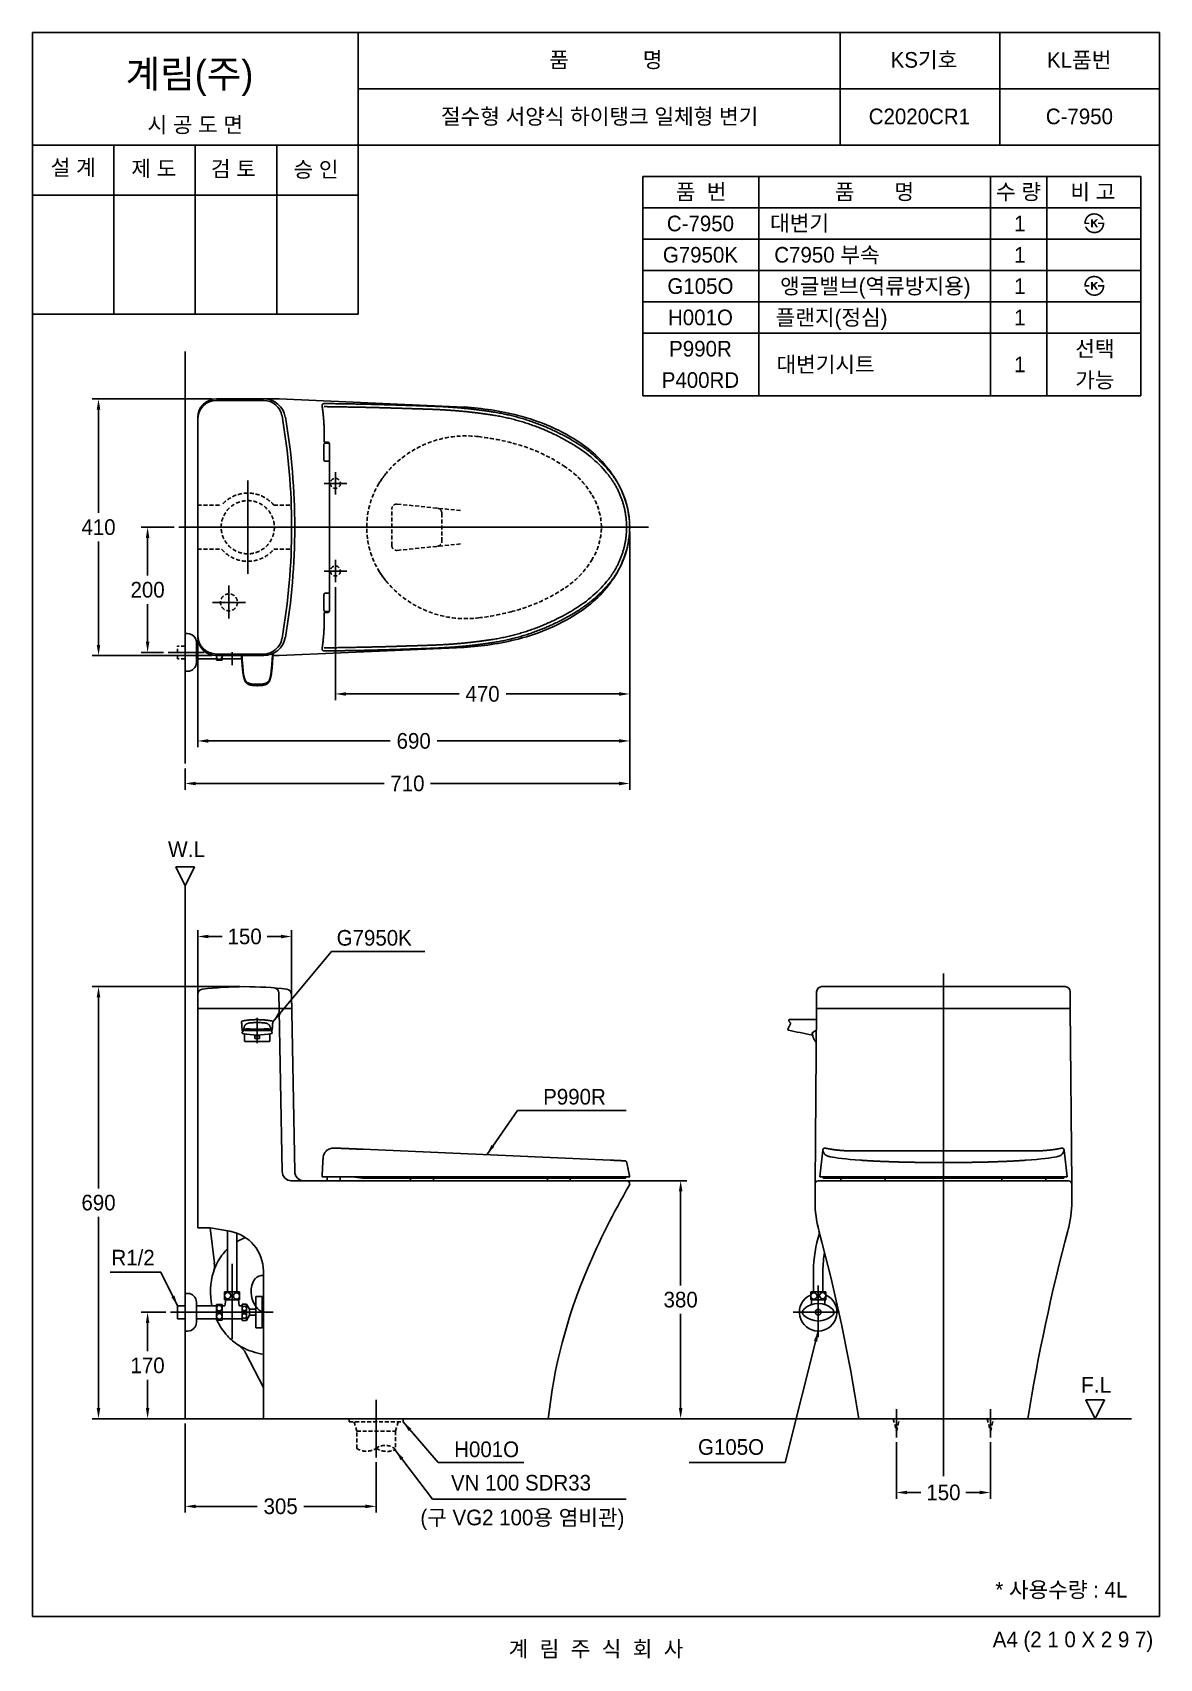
# Model space of a CAD drawing. Header units: millimetres. Extents: x 0 to 1800, y -67 to 2530.
import ezdxf
from ezdxf.enums import TextEntityAlignment as Align
from ezdxf.lldxf.tags import DXFTag

# ---------------------------------------------------------------- set-up
doc = ezdxf.new("R2010")
doc.units = ezdxf.units.MM
doc.linetypes.add('DASHED2', pattern=[9.525, 6.35, -3.175])
doc.layers.get('Defpoints').update_dxf_attribs({"color": 1})
for name, color, linetype in [('TEXT', 7, 'Continuous'), ('내부선 및 부속', 4, 'Continuous'), ('도각라인', 255, 'Continuous'), ('외형선', 3, 'Continuous'), ('점선', 6, 'DASHED2'), ('중심선', 1, 'DASHED'), ('치수선', 7, 'Continuous')]:
    doc.layers.add(name, color=color, linetype=linetype)
doc.styles.add('____', font='')
doc.styles.add('타이틀', font='H2GTRM.TTF', dxfattribs={"height": 25})
doc.styles.get('____').set_extended_font_data('굴림')
tags = doc.linetypes.add('DASHDOT', pattern=[70, 31, -13, 13, -13]).pattern_tags.tags
tags[10:11] = [DXFTag(74, 4), DXFTag(75, 0), DXFTag(340, '0'), DXFTag(46, 0.0), DXFTag(50, 0.0), DXFTag(44, 0.0), DXFTag(45, 0.0)]
tags[8:9] = [DXFTag(74, 4), DXFTag(75, 0), DXFTag(340, '0'), DXFTag(46, 0.0), DXFTag(50, 0.0), DXFTag(44, 0.0), DXFTag(45, 0.0)]
tags[6:7] = [DXFTag(74, 4), DXFTag(75, 0), DXFTag(340, '0'), DXFTag(46, 0.0), DXFTag(50, 0.0), DXFTag(44, 0.0), DXFTag(45, 0.0)]
tags[4:5] = [DXFTag(74, 4), DXFTag(75, 0), DXFTag(340, '0'), DXFTag(46, 0.0), DXFTag(50, 0.0), DXFTag(44, 0.0), DXFTag(45, 0.0)]
tags = doc.linetypes.add('DASHED', pattern=[25.72, 12.86, -12.86]).pattern_tags.tags
tags[6:7] = [DXFTag(74, 4), DXFTag(75, 0), DXFTag(340, '0'), DXFTag(46, 0.0), DXFTag(50, 0.0), DXFTag(44, 0.0), DXFTag(45, 0.0)]
tags[4:5] = [DXFTag(74, 4), DXFTag(75, 0), DXFTag(340, '0'), DXFTag(46, 0.0), DXFTag(50, 0.0), DXFTag(44, 0.0), DXFTag(45, 0.0)]
doc.dimstyles.new('MSADIM', dxfattribs={"dimtxt": 33, "dimasz": 17, "dimexe": 10, "dimexo": 7.5, "dimgap": 10, "dimtad": 0, "dimtih": 1, "dimtoh": 1, "dimdec": 0, "dimzin": 1, "dimdsep": 46, "dimtxsty": '____', "dimcen": 11.25, "dimadec": 0, "dimazin": 0, "dimtfac": 1, "dimtdec": 0, "dimtix": 1, "dimtmove": 0, "dimatfit": 3, "dimfxl": 1, "dimtolj": 1, "dimtzin": 1, "dimarcsym": 0})

msp = doc.modelspace()

# ---------------------------------------------------------------- texts
at = {"layer": 'TEXT', "style": '타이틀'}
for s, p in [('품             명', (915.7, 2486.4)), ('KS기호', (1423.8, 2486.3)), ('KL품번', (1671.8, 2486.1)), ('시 공 도 면', (259.9, 2382.7)), ('절수형 서양식 하이탱크 일체형 변기', (905.8, 2396)), ('C2020CR1', (1416.5, 2396)), ('C-7950', (1672.1, 2396)), ('설 계', (65, 2314.6)), ('제 도', (193.8, 2312.9)), ('검 토', (320.8, 2312.3)), ('승 인', (452.7, 2311.4)), ('품  번', (1067.9, 2275.7)), ('품       명', (1344.8, 2275.7)), ('수 량', (1574.8, 2275.7)), ('비 고', (1693.6, 2275.7)), ('C-7950', (1066.8, 2225)), ('대변기', (1225.1, 2225.6)), ('1', (1577, 2225)), ('G7950K', (1066.8, 2175)), ('C7950 부속', (1268.9, 2175)), ('1', (1577, 2175)), ('G105O', (1066.8, 2125)), ('앵글밸브(역류방지용)', (1346.2, 2125)), ('1', (1577, 2125)), ('H001O', (1066.8, 2075)), ('플랜지(정심) ', (1280.8, 2075)), ('1', (1577, 2075)), ('P990R', (1066.8, 2025)), ('선택', (1696.8, 2025)), ('대변기시트', (1266.6, 2000)), ('1', (1577, 2000)), ('P400RD', (1066.8, 1975)), ('가능', (1696.8, 1975)), ('P990R', (865.6, 830.3)), ('G105O', (1115.7, 270.9)), ('* 사용수량 : 4L', (1643.3, 42.9)), ('계  림  주  식  회  사', (900, -51.7))]:
    msp.add_text(s, height=25, dxfattribs=at).set_placement(p, align=Align.MIDDLE_CENTER)
msp.add_text('계림(주)', height=44, dxfattribs=at).set_placement((148.7, 2441.8))
msp.add_text('A4 (2 1 0 X 2 9 7)', height=25, dxfattribs=at).set_placement((1790, -36.5), align=Align.MIDDLE_RIGHT)
at = {"layer": 'TEXT', "char_height": 25, "attachment_point": 1, "line_spacing_factor": 0.963855, "style": '타이틀'}
for s, insert, width in [('\\fﾱﾼﾸﾲ;W.L', (216.3, 1238.2), 248.993), ('\\A1;G7950K', (485.8, 1096.6), 248.993), ('\\A1;R1/2', (126.1, 585.8), 248.993), ('{\\fﾱﾼﾸﾲ|b0|i0|c129|p0;F\\fﾱﾼﾸﾲ|b0|i0|c0|p0;.L}', (1674.8, 382.8), 248.993), ('\\A1;VN 100 SDR33', (668.4, 226.3), 379.657), ('\\A1;(구 VG2 100{\\fGulim|b0|i0|c129|p50;용 염비관)}', (619.5, 170.8), 379.657)]:
    msp.add_mtext(s, dxfattribs=dict(at, insert=insert, width=width))
at = {"layer": '치수선', "linetype": 'Continuous', "style": '타이틀'}
msp.add_text('H001O', height=25, dxfattribs=at).set_placement((725.3, 267.2), align=Align.MIDDLE_CENTER)

# ---------------------------------------------------------------- blocks, each defined once
blk = doc.blocks.new('*D2')
at = {"layer": 'Defpoints', "color": 0, "linetype": 'Continuous', "transparency": 16777216}
for p in [(953.8, 1739.9), (263.8, 1567.4), (263.8, 1398.5)]:
    blk.add_point(p, dxfattribs=at)
at = {"layer": '치수선', "color": 0, "linetype": 'Continuous', "lineweight": -2, "transparency": 16777216}
for p, q in [((953.8, 1732.4), (953.8, 1388.5)), ((263.8, 1559.9), (263.8, 1388.5)), ((280.8, 1398.5), (571.5, 1398.5)), ((936.8, 1398.5), (646.1, 1398.5))]:
    blk.add_line(p, q, dxfattribs=at)
at = {"layer": '치수선', "color": 0, "linetype": 'Continuous', "transparency": 16777216}
for points in [[(280.8, 1401.4), (280.8, 1395.7), (263.8, 1398.5)], [(936.8, 1401.4), (936.8, 1395.7), (953.8, 1398.5)]]:
    blk.add_solid(points, dxfattribs=at)
at = {"layer": '치수선', "color": 0, "linetype": 'Continuous', "transparency": 16777216, "insert": (608.8, 1398.5), "char_height": 25, "attachment_point": 5, "style": '____'}
blk.add_mtext('\\A1;690', dxfattribs=at)
blk = doc.blocks.new('*D3')
at = {"layer": 'Defpoints', "color": 0, "linetype": 'Continuous', "transparency": 16777216}
for p in [(953.8, 1739.9), (483.8, 1651.9), (483.8, 1473.6)]:
    blk.add_point(p, dxfattribs=at)
at = {"layer": '치수선', "color": 0, "linetype": 'Continuous', "lineweight": -2, "transparency": 16777216}
for p, q in [((953.8, 1732.4), (953.8, 1463.6)), ((483.8, 1644.4), (483.8, 1463.6)), ((500.8, 1473.6), (681.2, 1473.6)), ((936.8, 1473.6), (756.5, 1473.6))]:
    blk.add_line(p, q, dxfattribs=at)
at = {"layer": '치수선', "color": 0, "linetype": 'Continuous', "transparency": 16777216}
for points in [[(500.8, 1476.4), (500.8, 1470.7), (483.8, 1473.6)], [(936.8, 1476.4), (936.8, 1470.7), (953.8, 1473.6)]]:
    blk.add_solid(points, dxfattribs=at)
at = {"layer": '치수선', "color": 0, "linetype": 'Continuous', "transparency": 16777216, "insert": (718.8, 1473.6), "char_height": 25, "attachment_point": 5, "style": '____'}
blk.add_mtext('\\A1;470', dxfattribs=at)
blk = doc.blocks.new('*D4')
at = {"layer": 'Defpoints', "color": 0, "linetype": 'Continuous', "transparency": 16777216}
for p in [(293.8, 1944.9), (105.4, 1534.9), (293.8, 1534.9)]:
    blk.add_point(p, dxfattribs=at)
at = {"layer": '치수선', "color": 0, "linetype": 'Continuous', "lineweight": -2, "transparency": 16777216}
for p, q in [((286.3, 1944.9), (95.4, 1944.9)), ((105.4, 1927.9), (105.4, 1762.7)), ((105.4, 1551.9), (105.4, 1717)), ((286.3, 1534.9), (95.4, 1534.9))]:
    blk.add_line(p, q, dxfattribs=at)
at = {"layer": '치수선', "color": 0, "linetype": 'Continuous', "transparency": 16777216}
for points in [[(102.6, 1927.9), (108.2, 1927.9), (105.4, 1944.9)], [(102.6, 1551.9), (108.2, 1551.9), (105.4, 1534.9)]]:
    blk.add_solid(points, dxfattribs=at)
at = {"layer": '치수선', "color": 0, "linetype": 'Continuous', "transparency": 16777216, "insert": (105.4, 1739.9), "char_height": 25, "attachment_point": 5, "style": '____'}
blk.add_mtext('\\A1;410', dxfattribs=at)
blk = doc.blocks.new('*D11')
at = {"layer": 'Defpoints', "color": 0, "linetype": 'Continuous', "transparency": 16777216}
for p in [(948.8, 696.1), (1035.2, 696.1), (823.8, 316.1)]:
    blk.add_point(p, dxfattribs=at)
at = {"layer": '치수선', "color": 0, "linetype": 'Continuous', "lineweight": -2, "transparency": 16777216}
for p, q in [((956.3, 696.1), (1045.2, 696.1)), ((1035.2, 679.1), (1035.2, 528.9)), ((1035.2, 333.1), (1035.2, 483.3)), ((831.3, 316.1), (1045.2, 316.1))]:
    blk.add_line(p, q, dxfattribs=at)
at = {"layer": '치수선', "color": 0, "linetype": 'Continuous', "transparency": 16777216}
for points in [[(1032.4, 679.1), (1038.1, 679.1), (1035.2, 696.1)], [(1032.4, 333.1), (1038.1, 333.1), (1035.2, 316.1)]]:
    blk.add_solid(points, dxfattribs=at)
at = {"layer": '치수선', "color": 0, "linetype": 'Continuous', "transparency": 16777216, "insert": (1035.2, 506.1), "char_height": 25, "attachment_point": 5, "style": '____'}
blk.add_mtext('\\A1;380', dxfattribs=at)
blk = doc.blocks.new('*D12')
at = {"layer": 'Defpoints', "color": 0, "linetype": 'Continuous', "transparency": 16777216}
for p in [(413.8, 1086.2), (263.8, 971.1), (413.8, 971.1)]:
    blk.add_point(p, dxfattribs=at)
at = {"layer": '치수선', "color": 0, "linetype": 'Continuous', "lineweight": -2, "transparency": 16777216}
for p, q in [((263.8, 978.6), (263.8, 1096.2)), ((413.8, 978.6), (413.8, 1096.2)), ((280.8, 1086.2), (302.9, 1086.2)), ((396.8, 1086.2), (374.7, 1086.2))]:
    blk.add_line(p, q, dxfattribs=at)
at = {"layer": '치수선', "color": 0, "linetype": 'Continuous', "transparency": 16777216}
for points in [[(280.8, 1089), (280.8, 1083.4), (263.8, 1086.2)], [(396.8, 1089), (396.8, 1083.4), (413.8, 1086.2)]]:
    blk.add_solid(points, dxfattribs=at)
at = {"layer": '치수선', "color": 0, "linetype": 'Continuous', "transparency": 16777216, "insert": (338.8, 1086.2), "char_height": 25, "attachment_point": 5, "style": '____'}
blk.add_mtext('\\A1;150', dxfattribs=at)
blk = doc.blocks.new('*D8')
at = {"layer": 'Defpoints', "color": 0, "linetype": 'Continuous', "transparency": 16777216}
for p in [(243.8, 316.1), (548.8, 253.9), (548.8, 176.1)]:
    blk.add_point(p, dxfattribs=at)
at = {"layer": '치수선', "color": 0, "linetype": 'Continuous', "lineweight": -2, "transparency": 16777216}
for p, q in [((243.8, 308.6), (243.8, 166.1)), ((548.8, 246.4), (548.8, 166.1)), ((260.8, 176.1), (359, 176.1)), ((531.8, 176.1), (433.6, 176.1))]:
    blk.add_line(p, q, dxfattribs=at)
at = {"layer": '치수선', "color": 0, "linetype": 'Continuous', "transparency": 16777216}
for points in [[(260.8, 178.9), (260.8, 173.2), (243.8, 176.1)], [(531.8, 178.9), (531.8, 173.2), (548.8, 176.1)]]:
    blk.add_solid(points, dxfattribs=at)
at = {"layer": '치수선', "color": 0, "linetype": 'Continuous', "transparency": 16777216, "insert": (396.3, 176.1), "char_height": 25, "attachment_point": 5, "style": '____'}
blk.add_mtext('\\A1;305', dxfattribs=at)
blk = doc.blocks.new('*D9')
at = {"layer": 'Defpoints', "color": 0, "linetype": 'Continuous', "transparency": 16777216}
for p in [(220.2, 486.1), (183.8, 316.1), (243.8, 316.1)]:
    blk.add_point(p, dxfattribs=at)
at = {"layer": '치수선', "color": 0, "linetype": 'Continuous', "lineweight": -2, "transparency": 16777216}
for p, q in [((212.7, 486.1), (173.8, 486.1)), ((183.8, 469.1), (183.8, 423.9)), ((183.8, 333.1), (183.8, 378.2)), ((236.3, 316.1), (173.8, 316.1))]:
    blk.add_line(p, q, dxfattribs=at)
at = {"layer": '치수선', "color": 0, "linetype": 'Continuous', "transparency": 16777216}
for points in [[(181, 469.1), (186.6, 469.1), (183.8, 486.1)], [(181, 333.1), (186.6, 333.1), (183.8, 316.1)]]:
    blk.add_solid(points, dxfattribs=at)
at = {"layer": '치수선', "color": 0, "linetype": 'Continuous', "transparency": 16777216, "insert": (183.8, 401.1), "char_height": 25, "attachment_point": 5, "style": '____'}
blk.add_mtext('\\A1;170', dxfattribs=at)
blk = doc.blocks.new('*D10')
at = {"layer": 'Defpoints', "color": 0, "linetype": 'Continuous', "transparency": 16777216}
for p in [(1379.9, 286.1), (1529.9, 286.1), (1529.9, 198.2)]:
    blk.add_point(p, dxfattribs=at)
at = {"layer": '치수선', "color": 0, "linetype": 'Continuous', "lineweight": -2, "transparency": 16777216}
for p, q in [((1379.9, 278.6), (1379.9, 188.2)), ((1529.9, 278.6), (1529.9, 188.2)), ((1396.9, 198.2), (1419, 198.2)), ((1512.9, 198.2), (1490.9, 198.2))]:
    blk.add_line(p, q, dxfattribs=at)
at = {"layer": '치수선', "color": 0, "linetype": 'Continuous', "transparency": 16777216}
for points in [[(1396.9, 201.1), (1396.9, 195.4), (1379.9, 198.2)], [(1512.9, 201.1), (1512.9, 195.4), (1529.9, 198.2)]]:
    blk.add_solid(points, dxfattribs=at)
at = {"layer": '치수선', "color": 0, "linetype": 'Continuous', "transparency": 16777216, "insert": (1454.9, 198.2), "char_height": 25, "attachment_point": 5, "style": '____'}
blk.add_mtext('\\A1;150', dxfattribs=at)
blk = doc.blocks.new('*D7')
at = {"layer": 'Defpoints', "color": 0, "linetype": 'Continuous', "transparency": 16777216}
for p in [(953.8, 1398.5), (243.8, 1362.3), (243.8, 1330.6)]:
    blk.add_point(p, dxfattribs=at)
at = {"layer": '치수선', "color": 0, "linetype": 'Continuous', "lineweight": -2, "transparency": 16777216}
for p, q in [((953.8, 1391), (953.8, 1320.6)), ((243.8, 1354.8), (243.8, 1320.6)), ((260.8, 1330.6), (561.7, 1330.6)), ((936.8, 1330.6), (635.9, 1330.6))]:
    blk.add_line(p, q, dxfattribs=at)
at = {"layer": '치수선', "color": 0, "linetype": 'Continuous', "transparency": 16777216}
for points in [[(260.8, 1333.4), (260.8, 1327.7), (243.8, 1330.6)], [(936.8, 1333.4), (936.8, 1327.7), (953.8, 1330.6)]]:
    blk.add_solid(points, dxfattribs=at)
at = {"layer": '치수선', "color": 0, "linetype": 'Continuous', "transparency": 16777216, "insert": (598.8, 1330.6), "char_height": 25, "attachment_point": 5, "style": '____'}
blk.add_mtext('\\A1;710', dxfattribs=at)
blk = doc.blocks.new('*D5')
at = {"layer": 'Defpoints', "color": 0, "linetype": 'Continuous', "transparency": 16777216}
for p in [(105.4, 1006.1), (338.8, 1006.1), (368.8, 316.1)]:
    blk.add_point(p, dxfattribs=at)
at = {"layer": '치수선', "color": 0, "linetype": 'Continuous', "lineweight": -2, "transparency": 16777216}
for p, q in [((331.3, 1006.1), (95.4, 1006.1)), ((105.4, 989.1), (105.4, 683.9)), ((105.4, 333.1), (105.4, 638.3)), ((361.3, 316.1), (95.4, 316.1))]:
    blk.add_line(p, q, dxfattribs=at)
at = {"layer": '치수선', "color": 0, "linetype": 'Continuous', "transparency": 16777216}
for points in [[(102.6, 989.1), (108.2, 989.1), (105.4, 1006.1)], [(102.6, 333.1), (108.2, 333.1), (105.4, 316.1)]]:
    blk.add_solid(points, dxfattribs=at)
at = {"layer": '치수선', "color": 0, "linetype": 'Continuous', "transparency": 16777216, "insert": (105.4, 661.1), "char_height": 25, "attachment_point": 5, "style": '____'}
blk.add_mtext('\\A1;690', dxfattribs=at)
blk = doc.blocks.new('*D6')
at = {"layer": 'Defpoints', "color": 0, "linetype": 'Continuous', "transparency": 16777216}
for p in [(233.8, 1739.9), (183.8, 1539.9), (216.8, 1539.9)]:
    blk.add_point(p, dxfattribs=at)
at = {"layer": '치수선', "color": 0, "linetype": 'Continuous', "lineweight": -2, "transparency": 16777216}
for p, q in [((226.3, 1739.9), (173.8, 1739.9)), ((183.8, 1722.9), (183.8, 1662.7)), ((183.8, 1556.9), (183.8, 1617)), ((209.3, 1539.9), (173.8, 1539.9))]:
    blk.add_line(p, q, dxfattribs=at)
at = {"layer": '치수선', "color": 0, "linetype": 'Continuous', "transparency": 16777216}
for points in [[(181, 1722.9), (186.6, 1722.9), (183.8, 1739.9)], [(181, 1556.9), (186.6, 1556.9), (183.8, 1539.9)]]:
    blk.add_solid(points, dxfattribs=at)
at = {"layer": '치수선', "color": 0, "linetype": 'Continuous', "transparency": 16777216, "insert": (183.8, 1639.9), "char_height": 25, "attachment_point": 5, "style": '____'}
blk.add_mtext('\\A1;200', dxfattribs=at)

# ---------------------------------------------------------------- dimensions: what is measured, and where the dimension line sits
at = {"layer": '치수선', "linetype": 'Continuous'}
for base, p1, p2, picture, middle in [((105.4, 1534.9), (293.8, 1944.9), (293.8, 1534.9), '*D4', (105.4, 1739.9)), ((183.8, 1539.9), (233.8, 1739.9), (216.8, 1539.9), '*D6', (183.8, 1639.9)), ((105.4, 1006.1), (368.8, 316.1), (338.8, 1006.1), '*D5', (105.4, 661.1)), ((1035.2, 696.1), (823.8, 316.1), (948.8, 696.1), '*D11', (1035.2, 506.1))]:
    dim = msp.add_linear_dim(base=base, p1=p1, p2=p2, angle=90, dimstyle='MSADIM', override={"dimtxt": 25}, dxfattribs=at)
    dim.commit()
    dim.dimension.update_dxf_attribs({"geometry": picture, "text_midpoint": middle})
for base, p1, p2, picture, middle in [((263.8, 1398.5), (953.8, 1739.9), (263.8, 1567.4), '*D2', (608.8, 1398.5)), ((483.8, 1473.6), (953.8, 1739.9), (483.8, 1651.9), '*D3', (718.8, 1473.6)), ((243.8, 1330.6), (953.8, 1398.5), (243.8, 1362.3), '*D7', (598.8, 1330.6)), ((413.8, 1086.2), (263.8, 971.1), (413.8, 971.1), '*D12', (338.8, 1086.2)), ((548.8, 176.1), (243.8, 316.1), (548.8, 253.9), '*D8', (396.3, 176.1)), ((1529.9, 198.2), (1379.9, 286.1), (1529.9, 286.1), '*D10', (1454.9, 198.2))]:
    dim = msp.add_linear_dim(base=base, p1=p1, p2=p2, dimstyle='MSADIM', override={"dimtxt": 25}, dxfattribs=at)
    dim.commit()
    dim.dimension.update_dxf_attribs({"geometry": picture, "text_midpoint": middle})
dim = msp.add_linear_dim(base=(183.8, 316.1), p1=(220.2, 486.1), p2=(243.8, 316.1), angle=90, dimstyle='MSADIM', override={"dimtxt": 25}, dxfattribs=at)
dim.commit()
dim.dimension.update_dxf_attribs({"geometry": '*D9', "text_midpoint": (183.8, 401.1), "dimtype": 160})

# ---------------------------------------------------------------- hatches: boundary and pattern name
at = {"layer": 'TEXT'}
for points in [[(1679.9, 2224.2), (1679.8, 2224.6), (1679.8, 2225), (1679.8, 2225.4), (1679.8, 2225.8), (1679.8, 2226.2), (1679.9, 2226.6), (1679.9, 2227), (1679.9, 2227.4), (1680, 2227.8), (1680, 2228.2), (1680.1, 2228.6), (1680.2, 2229), (1680.3, 2229.4), (1680.4, 2229.8), (1680.5, 2230.1), (1680.6, 2230.5), (1680.7, 2230.9), (1680.8, 2231.3), (1681, 2231.7), (1681.1, 2232), (1681.3, 2232.4), (1681.4, 2232.7), (1681.6, 2233.1), (1681.8, 2233.4), (1682, 2233.8), (1682.1, 2234.1), (1682.4, 2234.4), (1682.6, 2234.8), (1682.8, 2235.1), (1683, 2235.4), (1683.2, 2235.7), (1683.8, 2236.3), (1684, 2236.6), (1684.3, 2236.9), (1684.6, 2237.2), (1684.9, 2237.5), (1685.2, 2237.8), (1685.5, 2238), (1685.8, 2238.3), (1686.1, 2238.5), (1686.4, 2238.7), (1686.8, 2239), (1687.1, 2239.2), (1687.4, 2239.4), (1687.8, 2239.6), (1688.2, 2239.8), (1688.5, 2239.9), (1688.9, 2240.1), (1689.3, 2240.3), (1689.7, 2240.5), (1690.2, 2240.6), (1690.6, 2240.7), (1691, 2240.9), (1691.5, 2241), (1691.9, 2241.1), (1692.4, 2241.2), (1692.8, 2241.2), (1693.3, 2241.3), (1693.8, 2241.4), (1694.2, 2241.4), (1694.7, 2241.4), (1695.2, 2241.5), (1695.7, 2241.5), (1696.5, 2241.5), (1696.8, 2241.4), (1697.2, 2241.4), (1697.6, 2241.4), (1697.9, 2241.3), (1698.3, 2241.3), (1698.6, 2241.2), (1699, 2241.2), (1699.3, 2241.1), (1699.7, 2241), (1700, 2241), (1700.4, 2240.9), (1700.7, 2240.8), (1701, 2240.7), (1701.4, 2240.6), (1701.7, 2240.5), (1702, 2240.4), (1702.3, 2240.2), (1702.6, 2240.1), (1702.9, 2240), (1703.2, 2239.8), (1703.5, 2239.7), (1703.8, 2239.5), (1704.1, 2239.4), (1704.4, 2239.2), (1704.7, 2239), (1705, 2238.9), (1705.2, 2238.7), (1705.5, 2238.5), (1705.8, 2238.3), (1706.1, 2238.1), (1706.5, 2237.7), (1706.9, 2237.4), (1707.3, 2237), (1707.7, 2236.6), (1708, 2236.2), (1708.4, 2235.8), (1708.7, 2235.4), (1709.1, 2234.9), (1709.4, 2234.5), (1709.7, 2234), (1710, 2233.5), (1710.3, 2233), (1710.5, 2232.5), (1710.8, 2232), (1711, 2231.5), (1711.3, 2230.9), (1711.3, 2230.9), (1708.2, 2230.9), (1708.2, 2230.9), (1708.1, 2231.1), (1708, 2231.3), (1708, 2231.4), (1707.9, 2231.6), (1707.8, 2231.8), (1707.7, 2232), (1707.7, 2232.1), (1707.6, 2232.3), (1707.5, 2232.5), (1707.4, 2232.6), (1707.3, 2232.8), (1707.2, 2233), (1707.1, 2233.1), (1707, 2233.3), (1706.9, 2233.5), (1706.7, 2233.6), (1706.6, 2233.8), (1706.5, 2233.9), (1706.2, 2234.3), (1705.9, 2234.6), (1705.6, 2234.9), (1705.3, 2235.2), (1705, 2235.5), (1704.7, 2235.8), (1704.3, 2236.1), (1704.1, 2236.3), (1703.8, 2236.4), (1703.6, 2236.6), (1703.4, 2236.8), (1703.1, 2236.9), (1702.9, 2237.1), (1702.6, 2237.2), (1702.4, 2237.4), (1702.2, 2237.5), (1701.9, 2237.6), (1701.7, 2237.7), (1701.4, 2237.8), (1701.2, 2238), (1700.9, 2238.1), (1700.6, 2238.2), (1700.4, 2238.3), (1700.1, 2238.3), (1699.9, 2238.4), (1699.6, 2238.5), (1699.3, 2238.6), (1699.1, 2238.6), (1698.8, 2238.7), (1698.5, 2238.7), (1698.2, 2238.8), (1698, 2238.8), (1697.7, 2238.9), (1697.4, 2238.9), (1697.1, 2238.9), (1696.8, 2239), (1696.5, 2239), (1696.3, 2239), (1696, 2239), (1695.6, 2239), (1695.3, 2239), (1694.9, 2238.9), (1694.6, 2238.9), (1694.3, 2238.9), (1693.9, 2238.9), (1693.6, 2238.8), (1693.3, 2238.8), (1693, 2238.7), (1692.7, 2238.7), (1692.3, 2238.6), (1692, 2238.5), (1691.7, 2238.4), (1691.4, 2238.3), (1691.1, 2238.2), (1690.9, 2238.1), (1690.6, 2238), (1690.3, 2237.9), (1690, 2237.8), (1689.7, 2237.7), (1689.4, 2237.5), (1689.2, 2237.4), (1688.9, 2237.3), (1688.7, 2237.1), (1688.4, 2236.9), (1688.1, 2236.8), (1687.9, 2236.6), (1687.6, 2236.4), (1687.4, 2236.2), (1687.2, 2236), (1686.9, 2235.8), (1686.7, 2235.6), (1686.5, 2235.4), (1686.2, 2235.2), (1686, 2235), (1685.8, 2234.7), (1685.6, 2234.5), (1685.4, 2234.3), (1685.2, 2234), (1685, 2233.8), (1684.8, 2233.5), (1684.7, 2233.3), (1684.5, 2233), (1684.3, 2232.7), (1684.2, 2232.5), (1684, 2232.2), (1683.9, 2231.9), (1683.8, 2231.6), (1683.7, 2231.3), (1683.5, 2231.1), (1683.4, 2230.8), (1683.3, 2230.5), (1683.2, 2230.2), (1683.1, 2229.8), (1683, 2229.5), (1683, 2229.2), (1682.9, 2228.9), (1682.8, 2228.6), (1682.8, 2228.2), (1682.7, 2227.9), (1682.7, 2227.6), (1682.7, 2227.2), (1682.6, 2226.9), (1682.6, 2226.5), (1682.6, 2226.5), (1687.8, 2226.5), (1687.8, 2226.5), (1687.8, 2226.5), (1687.8, 2224.2), (1687.8, 2224.2), (1687.8, 2224.2), (1679.9, 2224.2)], [(1712, 2226.5), (1712, 2226.1), (1712, 2225.6), (1712, 2225.2), (1712, 2224.8), (1711.9, 2224.3), (1711.9, 2223.9), (1711.9, 2223.5), (1711.8, 2223.1), (1711.7, 2222.7), (1711.6, 2222.2), (1711.6, 2221.8), (1711.5, 2221.4), (1711.3, 2221), (1711.2, 2220.6), (1711.1, 2220.2), (1711, 2219.8), (1710.8, 2219.4), (1710.7, 2219), (1710.5, 2218.7), (1710.4, 2218.3), (1710.2, 2217.9), (1710, 2217.6), (1709.8, 2217.2), (1709.6, 2216.9), (1709.4, 2216.5), (1709.2, 2216.2), (1709, 2215.9), (1708.8, 2215.5), (1708.5, 2215.2), (1708.3, 2214.9), (1708, 2214.6), (1707.8, 2214.3), (1707.5, 2214), (1707.2, 2213.7), (1707, 2213.5), (1706.7, 2213.2), (1706.4, 2212.9), (1706.1, 2212.7), (1705.8, 2212.4), (1705.5, 2212.2), (1705.2, 2212), (1704.8, 2211.8), (1704.5, 2211.6), (1704.2, 2211.4), (1703.8, 2211.2), (1703.5, 2211), (1703.1, 2210.8), (1702.8, 2210.7), (1702.4, 2210.5), (1702.1, 2210.3), (1701.7, 2210.2), (1701.3, 2210.1), (1700.9, 2209.9), (1700.5, 2209.8), (1700.2, 2209.7), (1699.8, 2209.6), (1699.4, 2209.6), (1699, 2209.5), (1698.6, 2209.4), (1698.2, 2209.4), (1697.8, 2209.4), (1697.4, 2209.3), (1697, 2209.3), (1696.6, 2209.3), (1695.9, 2209.3), (1695.3, 2209.3), (1694.6, 2209.4), (1694, 2209.5), (1693.3, 2209.5), (1693, 2209.6), (1692.7, 2209.7), (1692.4, 2209.7), (1692.1, 2209.8), (1691.8, 2209.9), (1691.5, 2209.9), (1691.2, 2210), (1691, 2210.1), (1690.7, 2210.2), (1690.4, 2210.3), (1690.1, 2210.4), (1689.8, 2210.5), (1689.5, 2210.6), (1689.3, 2210.7), (1689, 2210.9), (1688.7, 2211), (1688.5, 2211.1), (1688.2, 2211.3), (1687.9, 2211.4), (1687.7, 2211.6), (1687.4, 2211.7), (1686.9, 2212), (1686.6, 2212.2), (1686.4, 2212.4), (1686.1, 2212.6), (1685.9, 2212.8), (1685.6, 2213), (1685.4, 2213.2), (1685.1, 2213.4), (1684.9, 2213.6), (1684.7, 2213.8), (1684.5, 2214.1), (1684.2, 2214.3), (1684, 2214.5), (1683.8, 2214.8), (1683.6, 2215), (1683.4, 2215.2), (1683.2, 2215.5), (1683, 2215.8), (1682.8, 2216), (1682.6, 2216.3), (1682.5, 2216.6), (1682.3, 2216.8), (1682.1, 2217.1), (1681.9, 2217.4), (1681.8, 2217.7), (1681.6, 2218), (1681.5, 2218.3), (1681.3, 2218.6), (1681, 2219.2), (1680.8, 2219.9), (1680.8, 2219.9), (1683.7, 2219.9), (1683.7, 2219.9), (1683.9, 2219.4), (1684.2, 2219), (1684.4, 2218.6), (1684.6, 2218.2), (1684.9, 2217.9), (1685.1, 2217.5), (1685.4, 2217.1), (1685.7, 2216.8), (1685.9, 2216.5), (1686.2, 2216.1), (1686.5, 2215.8), (1686.8, 2215.5), (1687.1, 2215.2), (1687.4, 2215), (1687.7, 2214.7), (1688, 2214.5), (1688.2, 2214.3), (1688.4, 2214.1), (1688.7, 2214), (1688.9, 2213.8), (1689.1, 2213.7), (1689.4, 2213.5), (1689.6, 2213.4), (1689.9, 2213.2), (1690.1, 2213.1), (1690.4, 2213), (1690.6, 2212.9), (1690.9, 2212.8), (1691.1, 2212.7), (1691.4, 2212.6), (1691.7, 2212.5), (1691.9, 2212.4), (1692.2, 2212.3), (1692.5, 2212.3), (1692.7, 2212.2), (1693, 2212.1), (1693.3, 2212.1), (1693.6, 2212), (1693.9, 2212), (1694.2, 2212), (1694.5, 2211.9), (1694.8, 2211.9), (1695.1, 2211.9), (1695.4, 2211.9), (1695.7, 2211.9), (1696, 2211.9), (1696.3, 2211.9), (1697.1, 2211.9), (1697.4, 2211.9), (1697.7, 2212), (1698, 2212), (1698.2, 2212), (1698.5, 2212), (1698.7, 2212.1), (1699, 2212.1), (1699.3, 2212.2), (1699.5, 2212.2), (1699.8, 2212.3), (1700, 2212.4), (1700.3, 2212.5), (1700.5, 2212.5), (1700.8, 2212.6), (1701, 2212.7), (1701.3, 2212.8), (1701.5, 2212.9), (1701.8, 2213), (1702, 2213.1), (1702.3, 2213.3), (1702.5, 2213.4), (1702.7, 2213.5), (1703, 2213.7), (1703.2, 2213.8), (1703.4, 2213.9), (1703.7, 2214.1), (1703.9, 2214.3), (1704.1, 2214.4), (1704.3, 2214.6), (1704.6, 2214.8), (1704.8, 2215), (1705.1, 2215.2), (1705.3, 2215.4), (1705.6, 2215.7), (1705.8, 2215.9), (1706, 2216.1), (1706.2, 2216.4), (1706.4, 2216.6), (1706.6, 2216.9), (1706.8, 2217.1), (1707, 2217.4), (1707.2, 2217.7), (1707.3, 2218), (1707.5, 2218.2), (1707.7, 2218.5), (1707.8, 2218.8), (1708, 2219.1), (1708.1, 2219.4), (1708.2, 2219.7), (1708.3, 2220), (1708.4, 2220.4), (1708.6, 2220.7), (1708.7, 2221), (1708.7, 2221.3), (1708.8, 2221.7), (1708.9, 2222), (1709, 2222.4), (1709, 2222.7), (1709.1, 2223.1), (1709.1, 2223.4), (1709.2, 2223.8), (1709.2, 2224.2), (1709.2, 2224.2), (1701.8, 2224.2), (1701.8, 2224.2), (1701.8, 2224.2), (1701.8, 2226.5), (1701.8, 2226.5), (1701.8, 2226.5), (1712, 2226.5)], [(1693.6, 2227.2), (1698.4, 2231.6), (1702.3, 2231.6), (1696.9, 2226.6), (1701.9, 2219.1), (1698.6, 2219.1), (1695, 2224.8), (1693.6, 2223.6), (1693.6, 2219.1), (1690.7, 2219.1), (1690.7, 2231.7), (1693.6, 2231.7)], [(1679.9, 2124.2), (1679.8, 2124.6), (1679.8, 2125), (1679.8, 2125.4), (1679.8, 2125.8), (1679.8, 2126.2), (1679.9, 2126.6), (1679.9, 2127), (1679.9, 2127.4), (1680, 2127.8), (1680, 2128.2), (1680.1, 2128.6), (1680.2, 2129), (1680.3, 2129.4), (1680.4, 2129.8), (1680.5, 2130.1), (1680.6, 2130.5), (1680.7, 2130.9), (1680.8, 2131.3), (1681, 2131.7), (1681.1, 2132), (1681.3, 2132.4), (1681.4, 2132.7), (1681.6, 2133.1), (1681.8, 2133.4), (1682, 2133.8), (1682.1, 2134.1), (1682.4, 2134.4), (1682.6, 2134.8), (1682.8, 2135.1), (1683, 2135.4), (1683.2, 2135.7), (1683.8, 2136.3), (1684, 2136.6), (1684.3, 2136.9), (1684.6, 2137.2), (1684.9, 2137.5), (1685.2, 2137.8), (1685.5, 2138), (1685.8, 2138.3), (1686.1, 2138.5), (1686.4, 2138.7), (1686.8, 2139), (1687.1, 2139.2), (1687.4, 2139.4), (1687.8, 2139.6), (1688.2, 2139.8), (1688.5, 2139.9), (1688.9, 2140.1), (1689.3, 2140.3), (1689.7, 2140.5), (1690.2, 2140.6), (1690.6, 2140.7), (1691, 2140.9), (1691.5, 2141), (1691.9, 2141.1), (1692.4, 2141.2), (1692.8, 2141.2), (1693.3, 2141.3), (1693.8, 2141.4), (1694.2, 2141.4), (1694.7, 2141.4), (1695.2, 2141.5), (1695.7, 2141.5), (1696.5, 2141.5), (1696.8, 2141.4), (1697.2, 2141.4), (1697.6, 2141.4), (1697.9, 2141.3), (1698.3, 2141.3), (1698.6, 2141.2), (1699, 2141.2), (1699.3, 2141.1), (1699.7, 2141), (1700, 2141), (1700.4, 2140.9), (1700.7, 2140.8), (1701, 2140.7), (1701.4, 2140.6), (1701.7, 2140.5), (1702, 2140.4), (1702.3, 2140.2), (1702.6, 2140.1), (1702.9, 2140), (1703.2, 2139.8), (1703.5, 2139.7), (1703.8, 2139.5), (1704.1, 2139.4), (1704.4, 2139.2), (1704.7, 2139), (1705, 2138.9), (1705.2, 2138.7), (1705.5, 2138.5), (1705.8, 2138.3), (1706.1, 2138.1), (1706.5, 2137.7), (1706.9, 2137.4), (1707.3, 2137), (1707.7, 2136.6), (1708, 2136.2), (1708.4, 2135.8), (1708.7, 2135.4), (1709.1, 2134.9), (1709.4, 2134.5), (1709.7, 2134), (1710, 2133.5), (1710.3, 2133), (1710.5, 2132.5), (1710.8, 2132), (1711, 2131.5), (1711.3, 2130.9), (1711.3, 2130.9), (1708.2, 2130.9), (1708.2, 2130.9), (1708.1, 2131.1), (1708, 2131.3), (1708, 2131.4), (1707.9, 2131.6), (1707.8, 2131.8), (1707.7, 2132), (1707.7, 2132.1), (1707.6, 2132.3), (1707.5, 2132.5), (1707.4, 2132.6), (1707.3, 2132.8), (1707.2, 2133), (1707.1, 2133.1), (1707, 2133.3), (1706.9, 2133.5), (1706.7, 2133.6), (1706.6, 2133.8), (1706.5, 2133.9), (1706.2, 2134.3), (1705.9, 2134.6), (1705.6, 2134.9), (1705.3, 2135.2), (1705, 2135.5), (1704.7, 2135.8), (1704.3, 2136.1), (1704.1, 2136.3), (1703.8, 2136.4), (1703.6, 2136.6), (1703.4, 2136.8), (1703.1, 2136.9), (1702.9, 2137.1), (1702.6, 2137.2), (1702.4, 2137.4), (1702.2, 2137.5), (1701.9, 2137.6), (1701.7, 2137.7), (1701.4, 2137.8), (1701.2, 2138), (1700.9, 2138.1), (1700.6, 2138.2), (1700.4, 2138.3), (1700.1, 2138.3), (1699.9, 2138.4), (1699.6, 2138.5), (1699.3, 2138.6), (1699.1, 2138.6), (1698.8, 2138.7), (1698.5, 2138.7), (1698.2, 2138.8), (1698, 2138.8), (1697.7, 2138.9), (1697.4, 2138.9), (1697.1, 2138.9), (1696.8, 2139), (1696.5, 2139), (1696.3, 2139), (1696, 2139), (1695.6, 2139), (1695.3, 2139), (1694.9, 2138.9), (1694.6, 2138.9), (1694.3, 2138.9), (1693.9, 2138.9), (1693.6, 2138.8), (1693.3, 2138.8), (1693, 2138.7), (1692.7, 2138.7), (1692.3, 2138.6), (1692, 2138.5), (1691.7, 2138.4), (1691.4, 2138.3), (1691.1, 2138.2), (1690.9, 2138.1), (1690.6, 2138), (1690.3, 2137.9), (1690, 2137.8), (1689.7, 2137.7), (1689.4, 2137.5), (1689.2, 2137.4), (1688.9, 2137.3), (1688.7, 2137.1), (1688.4, 2136.9), (1688.1, 2136.8), (1687.9, 2136.6), (1687.6, 2136.4), (1687.4, 2136.2), (1687.2, 2136), (1686.9, 2135.8), (1686.7, 2135.6), (1686.5, 2135.4), (1686.2, 2135.2), (1686, 2135), (1685.8, 2134.7), (1685.6, 2134.5), (1685.4, 2134.3), (1685.2, 2134), (1685, 2133.8), (1684.8, 2133.5), (1684.7, 2133.3), (1684.5, 2133), (1684.3, 2132.7), (1684.2, 2132.5), (1684, 2132.2), (1683.9, 2131.9), (1683.8, 2131.6), (1683.7, 2131.3), (1683.5, 2131.1), (1683.4, 2130.8), (1683.3, 2130.5), (1683.2, 2130.2), (1683.1, 2129.8), (1683, 2129.5), (1683, 2129.2), (1682.9, 2128.9), (1682.8, 2128.6), (1682.8, 2128.2), (1682.7, 2127.9), (1682.7, 2127.6), (1682.7, 2127.2), (1682.6, 2126.9), (1682.6, 2126.5), (1682.6, 2126.5), (1687.8, 2126.5), (1687.8, 2126.5), (1687.8, 2126.5), (1687.8, 2124.2), (1687.8, 2124.2), (1687.8, 2124.2), (1679.9, 2124.2)], [(1693.6, 2127.2), (1698.4, 2131.6), (1702.3, 2131.6), (1696.9, 2126.6), (1701.9, 2119.1), (1698.6, 2119.1), (1695, 2124.8), (1693.6, 2123.6), (1693.6, 2119.1), (1690.7, 2119.1), (1690.7, 2131.7), (1693.6, 2131.7)], [(1712, 2126.5), (1712, 2126.1), (1712, 2125.6), (1712, 2125.2), (1712, 2124.8), (1711.9, 2124.3), (1711.9, 2123.9), (1711.9, 2123.5), (1711.8, 2123.1), (1711.7, 2122.7), (1711.6, 2122.2), (1711.6, 2121.8), (1711.5, 2121.4), (1711.3, 2121), (1711.2, 2120.6), (1711.1, 2120.2), (1711, 2119.8), (1710.8, 2119.4), (1710.7, 2119), (1710.5, 2118.7), (1710.4, 2118.3), (1710.2, 2117.9), (1710, 2117.6), (1709.8, 2117.2), (1709.6, 2116.9), (1709.4, 2116.5), (1709.2, 2116.2), (1709, 2115.9), (1708.8, 2115.5), (1708.5, 2115.2), (1708.3, 2114.9), (1708, 2114.6), (1707.8, 2114.3), (1707.5, 2114), (1707.2, 2113.7), (1707, 2113.5), (1706.7, 2113.2), (1706.4, 2112.9), (1706.1, 2112.7), (1705.8, 2112.4), (1705.5, 2112.2), (1705.2, 2112), (1704.8, 2111.8), (1704.5, 2111.6), (1704.2, 2111.4), (1703.8, 2111.2), (1703.5, 2111), (1703.1, 2110.8), (1702.8, 2110.7), (1702.4, 2110.5), (1702.1, 2110.3), (1701.7, 2110.2), (1701.3, 2110.1), (1700.9, 2109.9), (1700.5, 2109.8), (1700.2, 2109.7), (1699.8, 2109.6), (1699.4, 2109.6), (1699, 2109.5), (1698.6, 2109.4), (1698.2, 2109.4), (1697.8, 2109.4), (1697.4, 2109.3), (1697, 2109.3), (1696.6, 2109.3), (1695.9, 2109.3), (1695.3, 2109.3), (1694.6, 2109.4), (1694, 2109.5), (1693.3, 2109.5), (1693, 2109.6), (1692.7, 2109.7), (1692.4, 2109.7), (1692.1, 2109.8), (1691.8, 2109.9), (1691.5, 2109.9), (1691.2, 2110), (1691, 2110.1), (1690.7, 2110.2), (1690.4, 2110.3), (1690.1, 2110.4), (1689.8, 2110.5), (1689.5, 2110.6), (1689.3, 2110.7), (1689, 2110.9), (1688.7, 2111), (1688.5, 2111.1), (1688.2, 2111.3), (1687.9, 2111.4), (1687.7, 2111.6), (1687.4, 2111.7), (1686.9, 2112), (1686.6, 2112.2), (1686.4, 2112.4), (1686.1, 2112.6), (1685.9, 2112.8), (1685.6, 2113), (1685.4, 2113.2), (1685.1, 2113.4), (1684.9, 2113.6), (1684.7, 2113.8), (1684.5, 2114.1), (1684.2, 2114.3), (1684, 2114.5), (1683.8, 2114.8), (1683.6, 2115), (1683.4, 2115.2), (1683.2, 2115.5), (1683, 2115.8), (1682.8, 2116), (1682.6, 2116.3), (1682.5, 2116.6), (1682.3, 2116.8), (1682.1, 2117.1), (1681.9, 2117.4), (1681.8, 2117.7), (1681.6, 2118), (1681.5, 2118.3), (1681.3, 2118.6), (1681, 2119.2), (1680.8, 2119.9), (1680.8, 2119.9), (1683.7, 2119.9), (1683.7, 2119.9), (1683.9, 2119.4), (1684.2, 2119), (1684.4, 2118.6), (1684.6, 2118.2), (1684.9, 2117.9), (1685.1, 2117.5), (1685.4, 2117.1), (1685.7, 2116.8), (1685.9, 2116.5), (1686.2, 2116.1), (1686.5, 2115.8), (1686.8, 2115.5), (1687.1, 2115.2), (1687.4, 2115), (1687.7, 2114.7), (1688, 2114.5), (1688.2, 2114.3), (1688.4, 2114.1), (1688.7, 2114), (1688.9, 2113.8), (1689.1, 2113.7), (1689.4, 2113.5), (1689.6, 2113.4), (1689.9, 2113.2), (1690.1, 2113.1), (1690.4, 2113), (1690.6, 2112.9), (1690.9, 2112.8), (1691.1, 2112.7), (1691.4, 2112.6), (1691.7, 2112.5), (1691.9, 2112.4), (1692.2, 2112.3), (1692.5, 2112.3), (1692.7, 2112.2), (1693, 2112.1), (1693.3, 2112.1), (1693.6, 2112), (1693.9, 2112), (1694.2, 2112), (1694.5, 2111.9), (1694.8, 2111.9), (1695.1, 2111.9), (1695.4, 2111.9), (1695.7, 2111.9), (1696, 2111.9), (1696.3, 2111.9), (1697.1, 2111.9), (1697.4, 2111.9), (1697.7, 2112), (1698, 2112), (1698.2, 2112), (1698.5, 2112), (1698.7, 2112.1), (1699, 2112.1), (1699.3, 2112.2), (1699.5, 2112.2), (1699.8, 2112.3), (1700, 2112.4), (1700.3, 2112.5), (1700.5, 2112.5), (1700.8, 2112.6), (1701, 2112.7), (1701.3, 2112.8), (1701.5, 2112.9), (1701.8, 2113), (1702, 2113.1), (1702.3, 2113.3), (1702.5, 2113.4), (1702.7, 2113.5), (1703, 2113.7), (1703.2, 2113.8), (1703.4, 2113.9), (1703.7, 2114.1), (1703.9, 2114.3), (1704.1, 2114.4), (1704.3, 2114.6), (1704.6, 2114.8), (1704.8, 2115), (1705.1, 2115.2), (1705.3, 2115.4), (1705.6, 2115.7), (1705.8, 2115.9), (1706, 2116.1), (1706.2, 2116.4), (1706.4, 2116.6), (1706.6, 2116.9), (1706.8, 2117.1), (1707, 2117.4), (1707.2, 2117.7), (1707.3, 2118), (1707.5, 2118.2), (1707.7, 2118.5), (1707.8, 2118.8), (1708, 2119.1), (1708.1, 2119.4), (1708.2, 2119.7), (1708.3, 2120), (1708.4, 2120.4), (1708.6, 2120.7), (1708.7, 2121), (1708.7, 2121.3), (1708.8, 2121.7), (1708.9, 2122), (1709, 2122.4), (1709, 2122.7), (1709.1, 2123.1), (1709.1, 2123.4), (1709.2, 2123.8), (1709.2, 2124.2), (1709.2, 2124.2), (1701.8, 2124.2), (1701.8, 2124.2), (1701.8, 2124.2), (1701.8, 2126.5), (1701.8, 2126.5), (1701.8, 2126.5), (1712, 2126.5)]]:
    msp.add_hatch(color=256, dxfattribs=at).paths.add_polyline_path(points, flags=0)

# ---------------------------------------------------------------- linework, layer by layer
for p, q in [((948.8, 696.1), (974.5, 696.1)), ((1454.9, 316.1), (1454.9, 224.1))]:
    msp.add_line(p, q)
at = {"layer": '내부선 및 부속', "linetype": 'Continuous'}
for p, q in [((293.8, 1942.4), (368.9, 1942.4)), ((471.8, 1875.8), (467.9, 1875.8)), ((467.9, 1603.9), (471.8, 1603.9)), ((247.8, 1569.9), (243.8, 1569.9)), ((261.8, 1555.9), (261.8, 1523.9)), ((293.8, 1537.4), (368.9, 1537.4)), ((293.8, 1534.9), (293.8, 1527.4)), ((302.8, 1534.9), (302.8, 1527.4)), ((333.8, 1534.9), (369.3, 1534.9)), ((247.8, 1509.9), (243.8, 1509.9)), ((293.8, 1529.6), (261.8, 1529.6)), ((302.8, 1527.4), (293.8, 1527.4)), ((334.1, 1529.6), (302.8, 1529.6)), ((398.8, 710.8), (393.3, 996.3)), ((263.8, 971.1), (413.8, 971.1)), ((413.8, 971.1), (263.8, 971.1)), ((1252.4, 971.1), (1657.4, 971.1)), ((1252.1, 953.4), (1208.7, 953.4)), ((1252.1, 953.4), (1208.7, 953.4)), ((338.8, 930.7), (338.8, 919.2)), ((339.3, 918.7), (378.3, 918.7)), ((355.3, 923.5), (355.3, 928.9)), ((355.3, 928.9), (355.3, 927.6)), ((355.3, 923.5), (355.3, 927.6)), ((355.3, 927.6), (362.3, 927.6)), ((362.3, 923.5), (355.3, 923.5)), ((362.3, 928.9), (362.3, 923.5)), ((362.3, 927.6), (362.3, 923.5)), ((378.8, 919.2), (378.8, 930.7)), ((1245.1, 931.3), (1245.1, 932)), ((1245.1, 932), (1245.1, 931.3)), ((922.7, 729), (528.2, 746.4)), ((1262.1, 745), (1257.3, 702.6)), ((1647.8, 745), (1652.6, 702.6)), ((953.8, 702.6), (530.2, 702.6)), ((1257.3, 702.6), (1652.6, 702.6)), ((1262.9, 702.6), (1262.9, 701.1)), ((1647, 702.6), (1647, 701.1)), ((433.8, 696.1), (412.7, 696.1)), ((470.5, 696.1), (491.5, 696.1)), ((603.9, 696.1), (640.4, 696.1)), ((639.6, 700.1), (914, 700.1)), ((822.5, 696.1), (859, 696.1)), ((1254.9, 696.1), (1654.9, 696.1)), ((1454.9, 700.1), (1263.9, 700.1)), ((1292.3, 696.1), (1360.8, 696.1)), ((1454.9, 700.1), (1646, 700.1)), ((1617.5, 696.1), (1549.1, 696.1)), ((283.8, 621.1), (315.3, 615.4)), ((311.3, 518.8), (311.3, 616.2)), ((326.3, 518.8), (326.3, 612.4)), ((368.8, 551.5), (368.8, 366.1)), ((1247.4, 551.9), (1247.4, 518.8)), ((1262.4, 551.9), (1262.4, 518.8)), ((231.8, 475.8), (231.8, 496.3)), ((243.8, 496.3), (231.8, 496.3)), ((247.8, 516.1), (243.8, 516.1)), ((261.8, 502.1), (261.8, 470.1)), ((293.8, 496.3), (261.8, 496.3)), ((293.8, 498.6), (293.8, 473.6)), ((302.8, 498.6), (293.8, 498.6)), ((302.8, 498.6), (302.8, 473.6)), ((307.3, 496.3), (302.8, 496.3)), ((330.8, 518.8), (306.8, 518.8)), ((306.8, 505.8), (306.8, 518.8)), ((330.8, 505.8), (306.8, 505.8)), ((308.8, 505.8), (307.3, 496.3)), ((330.3, 496.3), (328.8, 505.8)), ((334.8, 496.3), (330.3, 496.3)), ((330.8, 505.8), (330.8, 518.8)), ((341.8, 499.1), (334.8, 499.1)), ((334.8, 499.1), (334.8, 473.1)), ((341.8, 499.1), (341.8, 473.1)), ((341.8, 499.1), (346.8, 490.8)), ((356.8, 511.1), (356.8, 461.1)), ((366.8, 511.1), (356.8, 511.1)), ((366.8, 511.1), (366.8, 461.1)), ((1266.9, 518.8), (1242.9, 518.8)), ((1242.9, 518.8), (1242.9, 505.8)), ((1266.9, 505.8), (1242.9, 505.8)), ((1244.4, 505.8), (1244.4, 498.4)), ((1265.4, 505.8), (1265.4, 498.4)), ((1266.9, 518.8), (1266.9, 505.8)), ((243.8, 475.8), (231.8, 475.8)), ((293.8, 475.8), (261.8, 475.8)), ((302.8, 473.6), (293.8, 473.6)), ((334.8, 475.8), (302.8, 475.8)), ((341.8, 473.1), (334.8, 473.1)), ((346.8, 481.3), (341.8, 473.1)), ((346.8, 490.8), (346.8, 481.3)), ((356.8, 490.8), (346.8, 490.8)), ((356.8, 481.3), (346.8, 481.3)), ((247.8, 456.1), (243.8, 456.1)), ((366.8, 461.1), (356.8, 461.1))]:
    msp.add_line(p, q, dxfattribs=at)
for centre, radius in [((298.3, 492.6), 4.5), ((311.8, 512.5), 5), ((325.8, 512.2), 5), ((338.3, 492.1), 3.5), ((1248, 512.2), 5), ((1261.9, 512.5), 5), ((298.3, 479.6), 4.5), ((338.3, 480.1), 3.5), ((1254.9, 486.1), 4.5)]:
    msp.add_circle(centre, radius, dxfattribs=at)
for centre, radius, start, end in [((293.8, 1912.4), 30, 90, 180), ((368.9, 1912.4), 30, 9.8817, 90), ((369.3, 1909.9), 35, 9.7371, 90), ((-621.3, 1739.9), 1035.2, 350.1183, 9.8817), ((-621.3, 1739.9), 1040.2, 350.2629, 9.7371), ((247.8, 1555.9), 14, 0, 90), ((293.8, 1567.4), 30, 180, 270), ((368.9, 1567.4), 30, 270, 350.1183), ((369.3, 1569.9), 35, 270, 350.2629), ((298.3, 1533.4), 4.5, 160.4944, 19.5056), ((247.8, 1523.9), 14, 270, 360), ((385.3, 996.1), 8, 1.1011, 85.2095), ((1637, 2884.4), 1994.5, 257.5596, 258.6672), ((339.3, 919.2), 0.5, 180.001, 270), ((1272.9, 933.7), 27.3, 182.7383, 182.7402), ((1272.9, 933.7), 27.3, 182.8888, 201.9925), ((413.8, 711.1), 15, 180, 270), ((1254.9, 691.1), 5, 90, 180), ((1263.9, 701.1), 1, 180, 270), ((1646, 701.1), 1, 270, 0), ((1654.9, 691.1), 5, 0, 90), ((303.8, 551.5), 65, 0, 79.8514), ((367.1, 529.9), 80, 109.5795, 120.6168), ((1442.4, 551.9), 194.9, 161.8845, 180), ((370.9, 526.7), 85, 139.3108, 156.8482), ((367.1, 529.9), 80, 134.1703, 139.3108), ((1442.4, 551.9), 179.9, 170.3043, 180), ((389.2, 518.8), 105, 156.8482, 162.6144), ((389.2, 518.8), 40, 156.8482, 222.0865), ((389.2, 518.8), 40, 156.8482, 222.0865), ((370.9, 526.7), 20, 139.3108, 156.8482), ((367.1, 529.9), 15, 83.2752, 139.3108), ((247.8, 502.1), 14, 0, 90), ((1254.9, 486.1), 30, 113.5784, 66.422), ((1254.9, 466.4), 33.6, 47.499, 132.501), ((247.8, 470.1), 14, 270, 360), ((374.4, 505.4), 20, 222.0865, 242.2776), ((383.7, 523.1), 40, 242.2776, 248.153), ((360.4, 486.1), 7.84, 324.9654, 35.0346), ((1236.9, 486.1), 7, 132.501, 227.499), ((1254.9, 505.7), 33.6, 227.499, 312.501), ((1272.9, 486.1), 7, 312.501, 47.499), ((374.4, 505.4), 85, 237.3844, 242.2776), ((383.7, 523.1), 105, 242.2776, 261.8475)]:
    msp.add_arc(centre, radius, start, end, dxfattribs=at)
at = {"layer": '내부선 및 부속', "linetype": 'Continuous', "extrusion": (0, 0, -1)}
for centre, radius, start, end in [((-339.3, 919.2), 0.5, 270, 0), ((-378.3, 919.2), 0.5, 180, 270), ((-1272.9, 933.7), 27.3, 338.0075, 357.1112), ((-1272.9, 933.7), 27.3, 357.2598, 357.2617)]:
    msp.add_arc(centre, radius, start, end, dxfattribs=at)
at = {"layer": '내부선 및 부속', "linetype": 'Continuous'}
for points, weights, knots in [([(462.5, 1933.5), (462.3, 1935.1), (463.3, 1936.3), (464.4, 1937.5), (466, 1937.5)], [1, 0.907059737904, 1, 0.907059737904, 1], [0, 0, 0, 0.5, 0.5, 1, 1, 1]), ([(467.5, 1845.3), (467.4, 1845.3), (468.6, 1845.3), (470.4, 1845.3), (474.2, 1845.3)], [0.948264024662, 0.949538378487, 1, 0.92994146884, 0.954692545326], [0, 0, 0, 0.418699, 0.418699, 1, 1, 1]), ([(919.8, 1823.3), (948.8, 1786.6), (948.8, 1739.9), (948.8, 1693.1), (919.8, 1656.4)], [1, 0.944423432902, 0.999999959022, 0.944423432902, 1], [0, 0, 0, 0.5, 0.5, 1, 1, 1]), ([(467.5, 1634.4), (467.4, 1634.4), (468.6, 1634.4), (470.4, 1634.4), (474.2, 1634.4)], [0.948264024662, 0.949538378487, 1, 0.92994146884, 0.954692545326], [0, 0, 0, 0.418699, 0.418699, 1, 1, 1]), ([(462.5, 1546.2), (462.3, 1544.6), (463.3, 1543.4), (464.4, 1542.2), (466, 1542.2)], [1, 0.907059737904, 1, 0.907059737904, 1], [0, 0, 0, 0.5, 0.5, 1, 1, 1]), ([(1262.2, 745.2), (1262.3, 746.7), (1263.6, 747.6), (1264.8, 748.5), (1266.4, 748.2)], [1, 0.914167556406, 1, 0.914167556406, 1], [0, 0, 0, 0.5, 0.5, 1, 1, 1]), ([(1647.7, 745.2), (1647.5, 746.7), (1646.3, 747.6), (1645, 748.5), (1643.5, 748.2)], [1, 0.914167556406, 1, 0.914167556406, 1], [0, 0, 0, 0.5, 0.5, 1, 1, 1]), ([(1378.9, 726.2), (1384.2, 726), (1389.4, 725.9), (1394.9, 725.8), (1400.3, 725.7), (1405.4, 725.6), (1410.4, 725.5), (1415.1, 725.4), (1419.7, 725.3), (1424, 725.3), (1428.2, 725.3), (1432.2, 725.2), (1436.1, 725.2), (1439.7, 725.2), (1443.3, 725.2), (1446.6, 725.2), (1449.8, 725.1), (1452.4, 725.1), (1454.9, 725.1)], [1, 0.999995659105, 1, 0.99999658158, 1, 0.999997636769, 1, 0.999998329207, 1, 0.99999874318, 1, 0.999999006279, 1, 0.999999208376, 1, 0.999999374151, 1, 0.999999614898, 1], [0, 0, 0, 0.138266, 0.138266, 0.281546, 0.281546, 0.414924, 0.414924, 0.536597, 0.536597, 0.648766, 0.648766, 0.752642, 0.752642, 0.847575, 0.847575, 0.932906, 0.932906, 1, 1, 1]), ([(1530.9, 726.2), (1525.7, 726), (1520.4, 725.9), (1515, 725.8), (1509.5, 725.7), (1504.5, 725.6), (1499.4, 725.5), (1494.8, 725.4), (1490.1, 725.3), (1485.9, 725.3), (1481.6, 725.3), (1477.7, 725.2), (1473.7, 725.2), (1470.1, 725.2), (1466.5, 725.2), (1463.3, 725.2), (1460, 725.1), (1457.5, 725.1), (1454.9, 725.1)], [1, 0.999995659105, 1, 0.99999658158, 1, 0.999997636769, 1, 0.999998329207, 1, 0.99999874318, 1, 0.999999006279, 1, 0.999999208376, 1, 0.999999374151, 1, 0.999999614898, 1], [0, 0, 0, 0.138266, 0.138266, 0.281546, 0.281546, 0.414924, 0.414924, 0.536597, 0.536597, 0.648766, 0.648766, 0.752642, 0.752642, 0.847575, 0.847575, 0.932906, 0.932906, 1, 1, 1])]:
    msp.add_rational_spline(points, weights, degree=2, knots=knots, dxfattribs=at)
for points, weights in [([(465.9, 1888.5), (465.9, 1911.1), (462.5, 1933.5)], [1, 0.997221378608, 1]), ([(465.9, 1932.5), (498, 1932), (530.1, 1931.4)], [1, 0.99999695411, 1]), ([(466, 1937.5), (498.1, 1937), (530.2, 1936.4)], [1, 0.99999695411, 1]), ([(645.6, 1927.9), (669.9, 1926.8), (694.2, 1924.3)], [1, 0.99959741719, 1]), ([(645.8, 1932.9), (670.3, 1931.8), (694.7, 1929.3)], [1, 0.99959741719, 1]), ([(736.4, 1923.8), (807.6, 1912.5), (868.8, 1874.6)], [1, 0.980395119628, 1]), ([(735.6, 1918.9), (805.8, 1907.7), (866.2, 1870.3)], [1, 0.980395119628, 1]), ([(467.5, 1874.3), (465.5, 1874.3), (465.5, 1872.3)], [1, 0.707443775007, 1]), ([(466.9, 1875.8), (465.9, 1875.8), (465.9, 1876.8)], [1, 0.707206904286, 1]), ([(474.2, 1872.8), (474.4, 1875.4), (471.8, 1875.8)], [1, 0.737410182477, 1]), ([(465.5, 1847.3), (465.5, 1845.3), (467.5, 1845.3)], [0.999999999069, 0.70761623639, 1]), ([(923.7, 1826.4), (953.8, 1788.4), (953.8, 1739.9)], [1, 0.944423432902, 0.999999959022]), ([(953.8, 1739.9), (953.8, 1691.3), (923.7, 1653.3)], [0.999999959022, 0.944423432902, 1]), ([(465.5, 1632.4), (465.5, 1634.4), (467.5, 1634.4)], [0.999999999069, 0.70761623639, 1]), ([(465.9, 1591.2), (465.9, 1568.6), (462.5, 1546.2)], [1, 0.997221378608, 1]), ([(467.5, 1605.4), (465.5, 1605.4), (465.5, 1607.4)], [1, 0.707443775007, 1]), ([(465.9, 1602.9), (465.9, 1603.9), (466.9, 1603.9)], [1, 0.707206904286, 1]), ([(471.8, 1603.9), (474.4, 1604.3), (474.2, 1606.9)], [1, 0.737410182477, 1]), ([(866.2, 1609.4), (805.8, 1572), (735.6, 1560.8)], [1, 0.980395119628, 1]), ([(868.8, 1605.1), (807.6, 1567.2), (736.4, 1555.9)], [1, 0.980395119628, 1]), ([(530.1, 1548.3), (498, 1547.7), (465.9, 1547.2)], [1, 0.99999695411, 1]), ([(530.2, 1543.3), (498.1, 1542.7), (466, 1542.2)], [1, 0.99999695411, 1]), ([(694.2, 1555.4), (669.9, 1552.9), (645.6, 1551.8)], [1, 0.99959741719, 1]), ([(694.7, 1550.4), (670.3, 1548), (645.8, 1546.9)], [1, 0.99959741719, 1]), ([(1250, 919), (1246, 925.1), (1245.6, 932.4)], [1, 0.927005145971, 0.920756203014]), ([(1245.6, 932.4), (1245.6, 932.4), (1245.6, 932.4)], [0.920697541812, 0.920697168179, 0.920696794811]), ([(1245.6, 932.4), (1245.6, 932.4), (1245.6, 932.4)], [0.920696794811, 0.920697168179, 0.920697541812]), ([(1245.6, 932.4), (1246, 925.1), (1250, 919)], [0.920756203014, 0.927005145971, 1]), ([(1250.4, 918.7), (1250.1, 918.7), (1250, 919)], [1, 0.878082022013, 1]), ([(463.9, 729.8), (463.2, 716.2), (462.5, 702.6)], [1, 0.99999999674, 1]), ([(464.2, 732.6), (464, 731.3), (464, 729.9)], [1, 0.999320650007, 1]), ([(488.3, 748.1), (486.3, 748.2), (484.3, 748.3)], [1, 0.999995466787, 1]), ([(528.2, 746.4), (508.2, 747.2), (488.3, 748.1)], [1, 0.999999995809, 1]), ([(945.8, 728), (948.6, 727.9), (949.1, 725.1)], [1, 0.778958504917, 1]), ([(1262.2, 744.9), (1262.5, 744.1), (1262.8, 743.2)], [1, 0.999526828527, 1]), ([(1278.3, 746), (1272.3, 746.9), (1266.4, 748.2)], [1, 0.999574856367, 1]), ([(1278.3, 746), (1282.3, 745.4), (1286.4, 745)], [1, 0.999784940854, 1]), ([(1631.5, 746), (1627.5, 745.4), (1623.5, 745)], [1, 0.999784940854, 1]), ([(1631.5, 746), (1637.5, 746.9), (1643.5, 748.2)], [1, 0.999574856367, 1]), ([(1647.6, 744.9), (1647.4, 744.1), (1647.1, 743.2)], [1, 0.999526828527, 1]), ([(466, 702.6), (464.3, 702.6), (462.5, 702.6)], [1, 0.999999997672, 1]), ([(947.8, 702.1), (947.8, 700.1), (945.8, 700.1)], [1, 0.707106781521, 1]), ([(947.7, 702.6), (947.8, 702.3), (947.8, 702.1)], [1, 0.991444861512, 1]), ([(535.6, 700.1), (528.6, 700.1), (521.7, 701.1)], [1, 0.997681786771, 1])]:
    msp.add_rational_spline(points, weights, degree=2, dxfattribs=at)
for points, degree in [([(530.1, 1931.4), (553.2, 1930.9), (576.3, 1930.4), (599.4, 1929.2), (622.6, 1928.9), (645.6, 1927.9)], 5), ([(530.2, 1936.4), (553.3, 1935.9), (576.5, 1935.4), (599.6, 1934.2), (622.7, 1933.9), (645.8, 1932.9)], 5), ([(694.2, 1924.3), (702.5, 1923.4), (710.7, 1922.5), (719, 1921.3), (727.3, 1920.2), (735.6, 1918.9)], 5), ([(694.7, 1929.3), (703, 1928.4), (711.4, 1927.5), (719.7, 1926.2), (728.1, 1925.2), (736.4, 1923.8)], 5), ([(465.5, 1872.3), (465.5, 1859.8), (465.5, 1847.3)], 2), ([(465.9, 1876.8), (465.9, 1882.6), (465.9, 1888.5)], 2), ([(467.9, 1875.8), (467.4, 1875.8), (466.9, 1875.8)], 2), ([(473.8, 1874.3), (470.7, 1874.3), (467.5, 1874.3)], 2), ([(474.2, 1739.9), (474.2, 1806.3), (474.2, 1872.8)], 2), ([(474.2, 1739.9), (474.2, 1806.3), (474.2, 1872.8)], 2), ([(868.8, 1874.6), (881.3, 1866.9), (893.3, 1858.6), (904.1, 1848.1), (914.6, 1837.8), (923.7, 1826.4)], 5), ([(474.2, 1606.9), (474.2, 1673.4), (474.2, 1739.9)], 2), ([(474.2, 1606.9), (474.2, 1673.4), (474.2, 1739.9)], 2), ([(923.7, 1653.3), (914.6, 1641.9), (904.1, 1631.6), (893.3, 1621.1), (881.3, 1612.8), (868.8, 1605.1)], 5), ([(465.5, 1607.4), (465.5, 1619.9), (465.5, 1632.4)], 2), ([(465.9, 1591.2), (465.9, 1597.1), (465.9, 1602.9)], 2), ([(466.9, 1603.9), (467.4, 1603.9), (467.9, 1603.9)], 2), ([(473.8, 1605.4), (470.7, 1605.4), (467.5, 1605.4)], 2), ([(735.6, 1560.8), (727.3, 1559.5), (719, 1558.4), (710.7, 1557.2), (702.5, 1556.3), (694.2, 1555.4)], 5), ([(645.6, 1551.8), (622.6, 1550.8), (599.4, 1550.5), (576.3, 1549.3), (553.2, 1548.8), (530.1, 1548.3)], 5), ([(645.8, 1546.9), (622.7, 1545.8), (599.6, 1545.5), (576.5, 1544.3), (553.3, 1543.8), (530.2, 1543.3)], 5), ([(736.4, 1555.9), (728.1, 1554.5), (719.7, 1553.5), (711.4, 1552.3), (703, 1551.3), (694.7, 1550.4)], 5), ([(359, 1489), (359, 1489), (359, 1489), (358.9, 1489)], 3), ([(359, 1488.1), (359, 1488.1), (359, 1488.1), (359, 1488.1)], 3), ([(335.1, 936.3), (335.3, 935.9), (335.4, 935.4), (335.5, 935)], 3), ([(358.8, 953.4), (358.8, 953.4), (358.8, 953.4), (358.8, 953.4)], 3), ([(382.1, 935), (382.2, 935.4), (382.4, 935.9), (382.5, 936.3)], 3), ([(1252.1, 953.4), (1237.6, 953.4), (1223.2, 953.4), (1208.7, 953.4)], 3), ([(1247.7, 933.8), (1248.3, 934.3), (1249, 934.7), (1249.7, 935.2)], 3), ([(1249.7, 935.2), (1249, 934.7), (1248.3, 934.3), (1247.7, 933.8)], 3), ([(1249.3, 935), (1250, 935.4), (1250.6, 935.9), (1251.3, 936.3)], 3), ([(1251.3, 936.3), (1250.6, 935.9), (1250, 935.4), (1249.3, 935)], 3), ([(1249.7, 935.2), (1250.1, 935.5), (1250.6, 935.8), (1251.8, 936.7)], 3), ([(1251.3, 936.3), (1250.7, 936), (1250.2, 935.6), (1249.7, 935.2)], 3), ([(335.5, 934.3), (335.3, 933.7), (335.1, 933), (335, 932.4)], 3), ([(335.1, 932.6), (335, 932.4)], 1), ([(381.9, 931.3), (366.7, 928), (351, 928), (335.8, 931.3)], 3), ([(378.3, 918.7), (339.3, 918.7)], 1), ([(382.6, 932.4), (382.5, 933), (382.3, 933.7), (382.1, 934.3)], 3), ([(382.7, 932.4), (382.6, 932.6)], 1), ([(1245.1, 932), (1246.1, 932.7)], 1), ([(1246.1, 932.7), (1245.1, 932)], 1), ([(1245.1, 930.8), (1245.1, 932)], 1), ([(1245.1, 932), (1245.1, 930.8)], 1), ([(1245.1, 932), (1245.1, 930.3), (1245.1, 930.3), (1245.1, 932)], 3), ([(1245.1, 931.3), (1245.1, 928), (1245.1, 928), (1245.1, 931.3)], 3), ([(1245.7, 932.4), (1246.6, 933), (1247.5, 933.7), (1248.4, 934.3)], 3), ([(1248.4, 934.3), (1247.5, 933.7), (1246.6, 933), (1245.7, 932.4)], 3), ([(1247.5, 933.7), (1247.6, 933.7), (1247.6, 933.8), (1247.7, 933.8)], 3), ([(1247.7, 933.8), (1247.6, 933.8), (1247.6, 933.7), (1247.5, 933.7)], 3), ([(1250, 919), (1250, 918.8), (1250.2, 918.7), (1250.4, 918.7)], 3), ([(1250.4, 918.7), (1251.5, 918.7)], 1), ([(1251.5, 918.7), (1250.4, 918.7)], 1), ([(1250.4, 918.7), (1250.4, 918.7)], 1), ([(944.7, 728), (933.7, 728.5), (922.7, 729)], 2), ([(945.8, 728), (945.6, 728), (945.3, 728), (945.1, 728), (944.9, 728), (944.7, 728)], 5), ([(1262.8, 743.2), (1263.2, 742.1), (1263.6, 741.1), (1264.2, 740), (1264.8, 739.1), (1265.6, 738.2)], 5), ([(1265.6, 738.2), (1266.9, 736.9), (1268.6, 735.8), (1270.6, 735.3), (1272.5, 734.8), (1274.3, 734.4)], 5), ([(1274.3, 734.4), (1282.5, 732.6), (1298.8, 730.7), (1322.7, 728.9)], 3), ([(1286.4, 745), (1290.4, 744.6), (1294.4, 744.2), (1298.5, 743.9), (1302.6, 743.9), (1306.6, 743.9)], 5), ([(1454.9, 743.9), (1380.8, 743.9), (1306.6, 743.9)], 2), ([(1322.7, 728.9), (1333.9, 728.1), (1345.2, 727.4), (1356.4, 727), (1367.7, 726.6), (1378.9, 726.2)], 5), ([(1454.9, 743.9), (1529.1, 743.9), (1603.2, 743.9)], 2), ([(1587.1, 728.9), (1575.9, 728.1), (1564.7, 727.4), (1553.4, 727), (1542.2, 726.6), (1530.9, 726.2)], 5), ([(1635.5, 734.4), (1627.4, 732.6), (1611, 730.7), (1587.1, 728.9)], 3), ([(1623.5, 745), (1619.4, 744.6), (1615.4, 744.2), (1611.3, 743.9), (1607.3, 743.9), (1603.2, 743.9)], 5), ([(1644.2, 738.2), (1642.9, 736.9), (1641.2, 735.8), (1639.2, 735.3), (1637.4, 734.8), (1635.5, 734.4)], 5), ([(1647.1, 743.2), (1646.7, 742.1), (1646.2, 741.1), (1645.6, 740), (1645, 739.1), (1644.2, 738.2)], 5), ([(530.2, 702.6), (498.1, 702.6), (466, 702.6)], 2), ([(470.5, 702.6), (470.5, 699.3), (470.5, 696.1)], 2), ([(491.5, 696.1), (491.5, 699.3), (491.5, 702.6)], 2), ([(521.7, 701.1), (516.6, 701.8), (511.5, 702.6)], 2), ([(949.1, 725.1), (951.5, 713.9), (953.8, 702.6)], 2), ([(1270.9, 702.6), (1295.6, 702.6), (1320.2, 702.6)], 2), ([(639.6, 700.1), (587.7, 700.1), (535.9, 700.1)], 2), ([(603.9, 700.1), (603.9, 698.1), (603.9, 696.1)], 2), ([(640.4, 696.1), (640.4, 698.1), (640.4, 700.1)], 2), ([(822.5, 700.1), (822.5, 698.1), (822.5, 696.1)], 2), ([(859, 696.1), (859, 698.1), (859, 700.1)], 2), ([(914, 700.1), (929.9, 700.1), (945.8, 700.1)], 2), ([(1291.3, 696.1), (1291.3, 698.1), (1291.3, 700.1)], 2), ([(1361.8, 700.1), (1361.8, 698.1), (1361.8, 696.1)], 2), ([(1548.1, 700.1), (1548.1, 698.1), (1548.1, 696.1)], 2), ([(1618.5, 696.1), (1618.5, 698.1), (1618.5, 700.1)], 2)]:
    msp.add_open_spline(points, degree=degree, dxfattribs=at)
for points, knots in [([(866.2, 1870.3), (876.4, 1864), (886, 1857.1), (895, 1849.1), (904, 1841.2), (912.5, 1832.5), (919.8, 1823.3)], [0, 0, 0, 0, 0.5, 0.5, 0.5, 1, 1, 1, 1]), ([(919.8, 1656.4), (912.5, 1647.2), (904, 1638.6), (895, 1630.6), (886, 1622.6), (876.4, 1615.7), (866.2, 1609.4)], [0, 0, 0, 0, 0.5, 0.5, 0.5, 1, 1, 1, 1]), ([(338.4, 1496.7), (338.3, 1496.9), (338, 1497.6), (337.7, 1498.6), (337.4, 1499.9), (337.1, 1501.3), (336.8, 1502.8), (336.5, 1504.4), (336.2, 1506), (336, 1507.8), (335.8, 1509.5), (335.6, 1511), (335.4, 1512.6), (335.3, 1514.1), (335.2, 1515.5), (335.1, 1516.6), (335, 1517.7), (334.9, 1518.8), (334.8, 1520.2), (334.7, 1521.6), (334.5, 1523.4), (334.4, 1524.9), (334.3, 1525.9), (333.9, 1532.4), (333.9, 1533.1), (333.8, 1533.9), (333.8, 1534.9)], [0.4443298, 0.4443298, 0.4443298, 0.4443298, 0.4589797, 0.4815827, 0.5048876, 0.5340935, 0.5618612, 0.5882393, 0.6241734, 0.6572529, 0.6876417, 0.7171131, 0.7462219, 0.7749699, 0.8035421, 0.8203491, 0.8398059, 0.8619119, 0.8866663, 0.9140683, 0.9441164, 0.9829258, 1, 1, 1, 1.0019841, 1.0019841, 1.0019841, 1.0019841]), ([(358.8, 1489), (357.7, 1489), (355.2, 1489), (352.2, 1489.2), (349.7, 1489.6), (348, 1489.9), (346.2, 1490.4), (344.5, 1491.1), (342.9, 1492), (341.7, 1493), (340.9, 1493.9), (340.2, 1494.8), (339.5, 1496.1), (338.8, 1497.7), (338.3, 1499.6), (337.9, 1501.5), (337.4, 1503.9), (336.9, 1507.1), (336.3, 1511.9), (335.8, 1518), (335.2, 1525.1), (334.9, 1529.9), (334.7, 1532.4), (334.7, 1532.4), (334.7, 1532.4), (334.7, 1532.4), (334.7, 1533.2), (334.6, 1534), (334.6, 1534.9)], [0, 0, 0, 0, 0.058286, 0.126984, 0.155345, 0.186487, 0.218178, 0.249825, 0.281157, 0.313988, 0.328069, 0.344797, 0.370256, 0.402277, 0.436768, 0.469269, 0.500484, 0.563215, 0.63621, 0.750221, 0.875112, 1, 1, 1, 1, 1, 1, 1.042868, 1.042868, 1.042868, 1.042868]), ([(359, 1489), (360.2, 1489), (362.6, 1489), (365.7, 1489.2), (368.1, 1489.6), (369.9, 1489.9), (371.7, 1490.4), (373.4, 1491.1), (375, 1492), (376.1, 1493), (376.9, 1493.9), (377.6, 1494.8), (378.3, 1496.1), (379, 1497.7), (379.5, 1499.6), (380, 1501.5), (380.4, 1503.9), (380.9, 1507.1), (381.5, 1511.9), (382.1, 1518), (382.6, 1525.1), (383, 1529.9), (383.1, 1532.4), (383.1, 1532.4), (383.1, 1532.4), (383.1, 1532.4), (383.2, 1533.4), (383.2, 1534.4), (383.3, 1535.5), (383.4, 1536.3), (383.4, 1537), (383.5, 1537.8)], [0, 0, 0, 0, 0.058286, 0.126984, 0.155345, 0.186487, 0.218178, 0.249825, 0.281157, 0.313988, 0.328069, 0.344797, 0.370256, 0.402277, 0.436768, 0.469269, 0.500484, 0.563215, 0.63621, 0.750221, 0.875112, 1, 1, 1, 1, 1, 1, 1.05314, 1.05314, 1.05314, 1.093882, 1.093882, 1.093882, 1.093882]), ([(379.5, 1496.7), (379.6, 1496.9), (379.8, 1497.6), (380.1, 1498.6), (380.5, 1499.9), (380.8, 1501.3), (381.1, 1502.8), (381.3, 1504.4), (381.6, 1506), (381.8, 1507.8), (382, 1509.5), (382.2, 1511), (382.4, 1512.6), (382.5, 1514.1), (382.7, 1515.5), (382.8, 1516.6), (382.9, 1517.7), (383, 1518.8), (383.1, 1520.2), (383.2, 1521.6), (383.3, 1523.4), (383.4, 1524.9), (383.5, 1525.9), (383.9, 1532.4), (384, 1533.4), (384.1, 1534.5), (384.2, 1535.9), (384.2, 1536.6), (384.3, 1537.4), (384.3, 1538.2)], [0.4443298, 0.4443298, 0.4443298, 0.4443298, 0.4589797, 0.4815827, 0.5048876, 0.5340935, 0.5618612, 0.5882393, 0.6241734, 0.6572529, 0.6876417, 0.7171131, 0.7462219, 0.7749699, 0.8035421, 0.8203491, 0.8398059, 0.8619119, 0.8866663, 0.9140683, 0.9441164, 0.9829258, 1, 1, 1, 1.0026788, 1.0026788, 1.0026788, 1.0041878, 1.0041878, 1.0041878, 1.0041878]), ([(347.2, 1488), (346.9, 1488), (346.3, 1488.2), (345.3, 1488.6), (344.5, 1488.9), (343.9, 1489.2), (343.5, 1489.5), (343.2, 1489.7), (343, 1489.8), (342.9, 1489.9), (342.7, 1490.1), (342.4, 1490.2), (342.1, 1490.5), (341.7, 1490.9), (341.3, 1491.3), (340.9, 1491.8), (340.6, 1492.1), (340.4, 1492.4), (340.2, 1492.7), (340.1, 1492.8), (340, 1493), (339.8, 1493.3), (339.6, 1493.7), (339.3, 1494.2), (339, 1494.8), (338.8, 1495.4), (338.6, 1496), (338.4, 1496.4), (338.4, 1496.7), (338.4, 1496.7)], [0, 0, 0, 0, 0.0222299, 0.0469701, 0.067678, 0.0842635, 0.0966476, 0.1036988, 0.1078024, 0.1116374, 0.1169672, 0.123791, 0.1321084, 0.145615, 0.1613721, 0.1756114, 0.187214, 0.1961913, 0.2024235, 0.2066269, 0.2114006, 0.2170501, 0.2286199, 0.2426598, 0.2581649, 0.2737612, 0.2894497, 0.3052534, 0.3063388, 0.3063388, 0.3063388, 0.3063388]), ([(358.9, 1486.8), (358.8, 1486.8), (358.1, 1486.8), (356.6, 1486.9), (354.8, 1486.9), (353.2, 1487), (351.8, 1487.2), (350.3, 1487.3), (348.8, 1487.6), (347.7, 1487.8), (347.2, 1488)], [0.8217137, 0.8217137, 0.8217137, 0.8217137, 0.8261667, 0.8558294, 0.8874181, 0.9082839, 0.9299476, 0.9524233, 0.9757561, 1, 1, 1, 1]), ([(358.9, 1486.8), (359, 1486.8), (359.8, 1486.8), (361.2, 1486.9), (363, 1486.9), (364.7, 1487), (366.1, 1487.2), (367.6, 1487.3), (369.1, 1487.6), (370.1, 1487.8), (370.6, 1488)], [0.8217137, 0.8217137, 0.8217137, 0.8217137, 0.8261667, 0.8558294, 0.8874181, 0.9082839, 0.9299476, 0.9524233, 0.9757561, 1, 1, 1, 1]), ([(370.6, 1488), (371, 1488), (371.6, 1488.2), (372.5, 1488.6), (373.3, 1488.9), (373.9, 1489.2), (374.4, 1489.5), (374.7, 1489.7), (374.8, 1489.8), (375, 1489.9), (375.2, 1490.1), (375.4, 1490.2), (375.7, 1490.5), (376.1, 1490.9), (376.5, 1491.3), (376.9, 1491.8), (377.3, 1492.1), (377.5, 1492.4), (377.6, 1492.7), (377.8, 1492.8), (377.9, 1493), (378.1, 1493.3), (378.3, 1493.7), (378.5, 1494.2), (378.8, 1494.8), (379.1, 1495.4), (379.3, 1496), (379.4, 1496.4), (379.5, 1496.7), (379.5, 1496.7)], [0, 0, 0, 0, 0.0222299, 0.0469701, 0.067678, 0.0842635, 0.0966476, 0.1036988, 0.1078024, 0.1116374, 0.1169672, 0.123791, 0.1321084, 0.145615, 0.1613721, 0.1756114, 0.187214, 0.1961913, 0.2024235, 0.2066269, 0.2114006, 0.2170501, 0.2286199, 0.2426598, 0.2581649, 0.2737612, 0.2894497, 0.3052534, 0.3063388, 0.3063388, 0.3063388, 0.3063388]), ([(334.7, 951.2), (334.6, 951.1), (334.5, 951.1), (334.3, 951), (334.2, 950.9), (334.1, 950.7), (334, 950.6), (333.9, 950.4), (333.9, 950.3), (333.9, 950.2), (333.9, 950.2), (333.9, 950.1)], [0, 0, 0, 0, 0.237659, 0.237659, 0.475331, 0.475331, 0.712783, 0.712783, 0.949763, 0.949763, 1, 1, 1, 1]), ([(334.8, 938), (334.6, 939.6), (334.3, 943.5), (334, 947.7), (333.9, 950.1)], [0, 0, 0, 0, 0.442055, 1, 1, 1, 1]), ([(347.7, 952.9), (346.9, 952.9), (345.7, 952.8), (344, 952.6), (342.6, 952.4), (341.5, 952.3), (340.5, 952.1), (339.5, 952), (338.8, 951.9), (338.3, 951.8), (338.1, 951.8), (337.8, 951.7), (337.5, 951.6), (337.1, 951.6), (336.8, 951.5), (336.3, 951.4), (335.5, 951.3), (335, 951.2), (334.7, 951.2)], [0, 0, 0, 0, 0.052077, 0.079256, 0.118311, 0.15774, 0.173361, 0.216285, 0.275506, 0.305429, 0.320433, 0.335454, 0.39566, 0.438725, 0.48183, 0.54653, 0.697587, 1, 1, 1, 1]), ([(334.8, 938), (334.9, 937.7), (334.9, 937.5), (335, 937.1), (335, 936.9), (335.1, 936.6), (335.1, 936.4), (335.1, 936.3)], [0, 0, 0, 0, 0.354271, 0.354271, 0.708349, 0.708349, 1, 1, 1, 1]), ([(370.4, 938.5), (369.7, 938.4), (368.4, 938.4), (366.6, 938.3), (365.1, 938.2), (363.9, 938.2), (363, 938.1), (361.2, 938.1), (358.3, 938), (354.3, 938.1), (350.2, 938.3), (347, 938.5), (344.4, 938.6), (342.4, 938.6), (340.8, 938.5), (339.4, 938.3), (338.3, 937.8), (337.1, 936.9), (336, 935), (335.4, 933.4), (335, 932.4)], [0, 0, 0, 0, 0.03254, 0.060086, 0.082794, 0.10074, 0.113954, 0.122461, 0.183904, 0.243695, 0.304852, 0.3665, 0.39496, 0.430193, 0.472938, 0.494052, 0.545318, 0.602868, 0.758065, 1, 1, 1, 1]), ([(348, 948.3), (347.5, 948.2), (346.5, 948.1), (345.3, 947.9), (344.2, 947.6), (343.1, 947.3), (342, 946.8), (341.1, 946.3), (340.4, 945.7), (339.9, 945.2), (339.3, 944.3), (338.7, 943.3), (338.2, 942.1), (337.6, 940.7), (336.9, 938.9), (336.3, 937.2), (335.9, 935.9), (335.7, 935.3), (335.5, 935)], [0, 0, 0, 0, 0.037522, 0.065664, 0.091243, 0.126714, 0.156176, 0.204966, 0.237518, 0.267619, 0.301217, 0.389954, 0.448544, 0.514855, 0.666436, 0.830013, 0.906039, 1, 1, 1, 1]), ([(335.5, 935), (335.6, 934.8), (335.6, 934.6), (335.6, 934.4), (335.5, 934.3), (335.5, 934.3)], [0, 0, 0, 0, 0.777965, 0.777965, 1, 1, 1, 1]), ([(358.8, 953.4), (357.9, 953.4), (356.5, 953.4), (354.6, 953.4), (353.2, 953.3), (351.8, 953.2), (350.4, 953.2), (349, 953.1), (348.1, 953), (347.7, 952.9)], [0, 0, 0, 0, 0.250709, 0.375955, 0.501094, 0.626167, 0.751076, 0.875691, 1, 1, 1, 1]), ([(348, 948.3), (348.5, 948.3), (349.5, 948.4), (350.9, 948.5), (352.4, 948.6), (354.2, 948.6), (356.3, 948.7), (358.7, 948.7), (361.1, 948.7), (363.2, 948.6), (364.6, 948.6), (365.7, 948.6), (366.8, 948.5), (368.2, 948.4), (369.3, 948.3), (369.8, 948.2)], [0, 0, 0, 0, 0.06665, 0.13441, 0.199231, 0.271379, 0.377734, 0.486818, 0.604544, 0.700374, 0.770019, 0.808292, 0.846579, 0.923223, 1, 1, 1, 1]), ([(358.8, 953.4), (360, 953.4), (362.4, 953.4), (365.5, 953.3), (367.9, 953.1), (369.7, 953), (371.4, 952.8), (373.2, 952.6), (374.8, 952.4), (375.9, 952.3), (376.7, 952.2), (377.4, 952.1), (378.1, 952), (378.8, 951.9), (379.3, 951.8), (379.7, 951.7), (380.2, 951.6), (380.7, 951.6), (381.3, 951.5), (381.9, 951.4), (382.4, 951.3), (382.7, 951.2), (382.9, 951.2)], [0, 0, 0, 0, 0.058286, 0.126984, 0.155345, 0.186487, 0.218178, 0.249825, 0.281157, 0.313988, 0.328069, 0.344797, 0.370256, 0.402277, 0.436768, 0.469269, 0.500484, 0.563215, 0.63621, 0.750221, 0.875112, 1, 1, 1, 1]), ([(369.8, 948.2), (370.4, 948.2), (371.3, 948.1), (372.6, 947.8), (374.1, 947.5), (375.3, 947), (376.3, 946.4), (377.2, 945.7), (378.3, 944.6), (379.1, 942.8), (380.2, 940.3), (380.9, 938.2), (381.6, 936.2), (381.9, 935.4), (382.1, 935)], [0, 0, 0, 0, 0.036197, 0.065728, 0.095998, 0.156829, 0.187649, 0.219006, 0.281499, 0.404256, 0.524886, 0.763254, 0.87214, 1, 1, 1, 1]), ([(370.4, 938.5), (370.8, 938.5), (371.7, 938.5), (373.4, 938.6), (375.4, 938.6), (377.3, 938.5), (378.6, 938.2), (379.5, 937.7), (380.3, 937.1), (381.1, 936), (381.9, 934.4), (382.4, 933.1), (382.6, 932.4)], [0, 0, 0, 0, 0.030694, 0.063736, 0.127649, 0.191548, 0.255554, 0.315432, 0.400382, 0.50776, 0.75545, 1, 1, 1, 1]), ([(382.1, 934.3), (382, 934.5), (382, 934.6), (382.1, 934.9), (382.1, 934.9), (382.1, 935)], [0, 0, 0, 0, 0.779298, 0.779298, 1, 1, 1, 1]), ([(382.5, 936.3), (382.5, 936.4), (382.6, 936.6), (382.7, 937), (382.7, 937.2), (382.7, 937.6), (382.8, 937.8), (382.8, 938)], [0, 0, 0, 0, 0.357905, 0.357905, 0.715892, 0.715892, 1, 1, 1, 1]), ([(382.8, 938), (383, 939.6), (383.4, 943.5), (383.6, 947.7), (383.7, 950.1)], [0, 0, 0, 0, 0.442081, 1, 1, 1, 1]), ([(382.9, 951.2), (383, 951.1), (383.1, 951.1), (383.3, 951), (383.4, 950.9), (383.5, 950.7), (383.6, 950.6), (383.7, 950.4), (383.7, 950.3), (383.7, 950.2), (383.7, 950.2), (383.7, 950.1)], [0, 0, 0, 0, 0.23766, 0.23766, 0.475334, 0.475334, 0.712788, 0.712788, 0.949769, 0.949769, 1, 1, 1, 1]), ([(1206.7, 938.1), (1206.6, 938), (1206.6, 937.8), (1206.6, 937.5), (1206.7, 937.3), (1206.8, 937.1), (1207.1, 936.9), (1207.2, 936.8), (1207.4, 936.8)], [0, 0, 0, 0, 0.242913, 0.370325, 0.499637, 0.629004, 0.756569, 1, 1, 1, 1]), ([(1210.5, 946.6), (1210.2, 946), (1209.5, 944.7), (1208.5, 942.6), (1207.5, 940.3), (1206.9, 938.8), (1206.7, 938.1)], [0, 0, 0, 0, 0.213363, 0.483293, 0.750086, 1, 1, 1, 1]), ([(1207.8, 951.9), (1207.7, 952.2), (1207.7, 952.6), (1208, 953.3), (1208.4, 953.4), (1208.7, 953.4)], [0, 0, 0, 0, 0.5, 0.5, 1, 1, 1, 1]), ([(1208.7, 953.4), (1208.6, 953.4), (1208.5, 953.4), (1208.2, 953.3), (1208, 953.2), (1207.9, 953), (1207.8, 952.8), (1207.7, 952.7), (1207.7, 952.5), (1207.7, 952.3), (1207.8, 952.1), (1207.8, 952), (1207.9, 951.9)], [0, 0, 0, 0, 0.097097, 0.205787, 0.336628, 0.482695, 0.549813, 0.610938, 0.670475, 0.731755, 0.86271, 1, 1, 1, 1]), ([(1207.9, 951.9), (1208, 951.7), (1208.4, 951), (1209.1, 950), (1209.8, 949.2), (1210.1, 948.7), (1210.2, 948.7)], [0, 0, 0, 0, 0.206752, 0.568452, 0.927926, 1, 1, 1, 1]), ([(1210.2, 948.7), (1210.3, 948.6), (1210.5, 948.3), (1210.7, 947.7), (1210.7, 947.1), (1210.5, 946.8), (1210.5, 946.6)], [0, 0, 0, 0, 0.243654, 0.50007, 0.756448, 1, 1, 1, 1]), ([(1249.3, 935), (1249.1, 934.8), (1248.8, 934.6), (1248.5, 934.4), (1248.5, 934.3), (1248.4, 934.3)], [0, 0, 0, 0, 0.777965, 0.777965, 1, 1, 1, 1]), ([(1248.4, 934.3), (1248.6, 934.5), (1248.9, 934.6), (1249.2, 934.9), (1249.3, 934.9), (1249.3, 935)], [0, 0, 0, 0, 0.779298, 0.779298, 1, 1, 1, 1]), ([(335, 932.4), (335, 932.3), (335, 932.2), (335, 932), (335, 932), (335, 932)], [0, 0, 0, 0, 0.855723, 0.855723, 1, 1, 1, 1]), ([(335.8, 931.3), (335.7, 931.3), (335.6, 931.3), (335.4, 931.5), (335.3, 931.5), (335.2, 931.7), (335.1, 931.8), (335, 931.9), (335, 932), (335, 932)], [0, 0, 0, 0, 0.307428, 0.307428, 0.614768, 0.614768, 0.923628, 0.923628, 1, 1, 1, 1]), ([(338.8, 919.2), (338.8, 921.3), (338.8, 924.7), (338.8, 928.7), (338.8, 930.3), (338.8, 930.7)], [0, 0, 0, 0, 0.2361046, 0.3652605, 0.399606, 0.399606, 0.399606, 0.399606]), ([(378.8, 930.7), (378.8, 930.5), (378.8, 929), (378.8, 926.9), (378.8, 924.4), (378.8, 922), (378.8, 920.3), (378.8, 919.2)], [0.6003942, 0.6003942, 0.6003942, 0.6003942, 0.6198491, 0.7478804, 0.811249, 0.8746176, 1, 1, 1, 1]), ([(382.6, 932), (382.6, 931.9), (382.5, 931.8), (382.4, 931.6), (382.3, 931.5), (382.1, 931.4), (382, 931.3), (381.9, 931.3), (381.9, 931.3), (381.9, 931.3)], [0, 0, 0, 0, 0.313649, 0.313649, 0.627583, 0.627583, 0.937467, 0.937467, 1, 1, 1, 1]), ([(382.6, 932), (382.7, 932.1), (382.7, 932.2), (382.6, 932.4), (382.6, 932.4), (382.6, 932.4)], [0, 0, 0, 0, 0.867529, 0.867529, 1, 1, 1, 1]), ([(1245.1, 932), (1245.3, 932.1), (1245.5, 932.2), (1245.7, 932.4), (1245.7, 932.4), (1245.7, 932.4)], [0, 0, 0, 0, 0.867529, 0.867529, 1, 1, 1, 1]), ([(1245.7, 932.4), (1245.5, 932.3), (1245.4, 932.2), (1245.2, 932), (1245.1, 932), (1245.1, 932)], [0, 0, 0, 0, 0.855723, 0.855723, 1, 1, 1, 1]), ([(1245.1, 931.3), (1245.1, 931.3), (1245.1, 931.3), (1245.1, 931.5), (1245.1, 931.5), (1245.1, 931.7), (1245.1, 931.8), (1245.1, 931.9), (1245.1, 932), (1245.1, 932)], [0, 0, 0, 0, 0.307428, 0.307428, 0.614768, 0.614768, 0.923628, 0.923628, 1, 1, 1, 1]), ([(1245.1, 932), (1245.1, 931.9), (1245.1, 931.8), (1245.1, 931.6), (1245.1, 931.5), (1245.1, 931.4), (1245.1, 931.3), (1245.1, 931.3), (1245.1, 931.3), (1245.1, 931.3)], [0, 0, 0, 0, 0.313649, 0.313649, 0.627583, 0.627583, 0.937467, 0.937467, 1, 1, 1, 1]), ([(1245.1, 930.8), (1245.1, 930.9), (1245.1, 931), (1245.1, 931.1), (1245.1, 931.2), (1245.1, 931.3)], [0, 0, 0, 0, 0.499494, 0.499494, 1, 1, 1, 1]), ([(1245.1, 931.3), (1245.1, 931.2), (1245.1, 931.1), (1245.1, 931), (1245.1, 930.9), (1245.1, 930.8)], [0, 0, 0, 0, 0.500506, 0.500506, 1, 1, 1, 1]), ([(1247.5, 933.7), (1247.4, 933.6), (1247.2, 933.5), (1246.8, 933.2), (1246.7, 933.1), (1246.4, 932.9), (1246.3, 932.8), (1246.2, 932.7), (1246.1, 932.7), (1246.1, 932.7), (1246.1, 932.7), (1246.1, 932.7)], [0, 0, 0, 0, 0.297967, 0.297967, 0.598684, 0.598684, 0.799316, 0.799316, 0.951361, 0.951361, 1, 1, 1, 1]), ([(1247.5, 933.7), (1247.4, 933.6), (1247.2, 933.5), (1246.8, 933.2), (1246.7, 933.1), (1246.4, 932.9), (1246.3, 932.8), (1246.2, 932.7), (1246.1, 932.7), (1246.1, 932.7), (1246.1, 932.7), (1246.1, 932.7)], [0, 0, 0, 0, 0.297764, 0.297764, 0.59828, 0.59828, 0.799005, 0.799005, 0.951038, 0.951038, 1, 1, 1, 1]), ([(484.3, 748.3), (482.9, 748.3), (480.2, 748.3), (475.4, 747.5), (470, 745.2), (465.6, 739.6), (464.5, 735), (464.2, 732.6)], [0, 0, 0, 0, 0.146093, 0.279997, 0.515438, 0.744272, 1, 1, 1, 1])]:
    msp.add_open_spline(points, degree=3, knots=knots, dxfattribs=at)
at = {"layer": '도각라인', "color": 7}
for p, q in [((0, 0), (0, 2530)), ((0, 2530), (1800, 2530)), ((520, 2080), (520, 2530)), ((1290, 2350), (1290, 2530)), ((1545, 2350), (1545, 2530)), ((1800, 2530), (1800, 0)), ((520, 2440), (1800, 2440)), ((0, 2350), (1800, 2350)), ((130, 2080), (130, 2350)), ((260, 2080), (260, 2350)), ((390, 2080), (390, 2350)), ((975, 1950), (975, 2300)), ((975, 2300), (1770, 2300)), ((1160, 1950), (1160, 2300)), ((1530, 1950), (1530, 2300)), ((1620, 1950), (1620, 2300)), ((1770, 1950), (1770, 2300)), ((0, 2270), (520, 2270)), ((975, 2250), (1770, 2250)), ((975, 2200), (1770, 2200)), ((975, 2150), (1770, 2150)), ((0, 2080), (520, 2080)), ((975, 2100), (1770, 2100)), ((975, 2050), (1770, 2050)), ((975, 1950), (1770, 1950)), ((0, 0), (1800, 0))]:
    msp.add_line(p, q, dxfattribs=at)
at = {"layer": '외형선', "linetype": 'Continuous'}
for p, q in [((243.8, 1362.3), (243.8, 2020.3)), ((258.8, 1197.3), (228.8, 1197.3)), ((228.8, 1197.3), (243.8, 1167.3)), ((243.8, 1167.3), (258.8, 1197.3)), ((243.8, 1167.3), (243.8, 316.1)), ((243.8, 456.1), (243.8, 516.1)), ((1712.3, 346.1), (1682.3, 346.1)), ((1682.3, 346.1), (1697.3, 316.1)), ((1697.3, 316.1), (1712.3, 346.1)), ((243.8, 316.1), (1755.3, 316.1))]:
    msp.add_line(p, q, dxfattribs=at)
at = {"layer": '외형선'}
for p, q in [((293.8, 1944.9), (393.8, 1944.9)), ((393.8, 1944.9), (689.7, 1931.9)), ((263.8, 1564.9), (263.8, 1914.9)), ((263.8, 1567.4), (263.8, 1912.4)), ((293.8, 1534.9), (333.8, 1534.9)), ((384.1, 1534.9), (393.8, 1534.9)), ((393.8, 1534.9), (689.7, 1547.8)), ((263.8, 971.1), (263.8, 994)), ((418.8, 710.8), (413.4, 994.2)), ((1252.4, 998.1), (1252.4, 971.1)), ((1649.4, 1006.1), (1260.4, 1006.1)), ((1657.4, 998.1), (1657.4, 971.1)), ((263.8, 971.1), (263.8, 621.1)), ((1249.9, 691.1), (1252.4, 971.1)), ((1657.4, 971.1), (1252.4, 971.1)), ((1659.9, 691.1), (1657.4, 971.1)), ((433.8, 696.1), (948.8, 696.1)), ((1249.9, 663), (1249.9, 691.1)), ((1659.9, 663), (1659.9, 691.1)), ((263.8, 621.1), (283.8, 621.1)), ((283.8, 621.1), (290.4, 564.7)), ((368.8, 366.1), (340.8, 420.4)), ((368.8, 366.1), (368.8, 316.1)), ((368.8, 316.1), (823.8, 316.1)), ((1319.9, 316.1), (1589.9, 316.1))]:
    msp.add_line(p, q, dxfattribs=at)
for centre, radius, start, end in [((293.8, 1914.9), 30, 90, 180), ((293.8, 1564.9), 30, 180, 270), ((271.8, 994), 8, 96.9087, 180), ((338.8, 441.1), 565, 83.1373, 96.9087), ((405.4, 994.1), 8, 1.1011, 83.1373), ((1260.4, 998.1), 8, 90, 180), ((1649.4, 998.1), 8, 0, 90), ((433.8, 711.1), 15, 180, 270), ((1989.9, 84.4), 1200, 149.7699, 156.953), ((948.8, 691.1), 5, 329.7699, 90), ((1429.9, 663), 180, 180, 195.0045), ((1479.9, 663), 180, 344.9955, 0), ((-1578.9, -143.5), 2935, 9.0088, 15.0045), ((4488.7, -143.5), 2935, 164.9955, 170.9912), ((389.2, 518.8), 105, 162.6144, 192.3559), ((255.6, 560.6), 35, 342.6144, 6.6593), ((1654.1, 227.3), 835, 156.953, 173.8956), ((389.2, 518.8), 105, 204.1559, 204.6598), ((389.2, 518.8), 105, 205.5088, 222.0865), ((374.4, 505.4), 85, 222.0865, 237.3844), ((309.7, 404.3), 35, 27.2802, 57.3844)]:
    msp.add_arc(centre, radius, start, end, dxfattribs=at)
at = {"layer": '외형선', "linetype": 'Continuous'}
for centre, radius, start, end in [((658.8, 1452.9), 480, 75.8928, 86.3094), ((697.5, 1608.1), 320, 56.179, 75.8928), ((769.9, 1716.1), 190, 31.9805, 56.179), ((803.8, 1737.3), 150, 0.9876, 31.9965), ((803.8, 1742.4), 150, 328.0035, 359.0124), ((769.9, 1763.6), 190, 303.821, 328.0195), ((697.5, 1871.6), 320, 284.1072, 303.821), ((658.5, 2026.8), 480, 273.6906, 284.1072)]:
    msp.add_arc(centre, radius, start, end, dxfattribs=at)
at = {"layer": '점선'}
for p, q in [((263.8, 1774.9), (302, 1774.9)), ((385.6, 1774.9), (413.2, 1774.9)), ((573.8, 1710.9), (573.8, 1768.8)), ((582.6, 1776.8), (683.9, 1766.5)), ((653.8, 1717.4), (653.8, 1762.3)), ((263.8, 1704.9), (302, 1704.9)), ((385.6, 1704.9), (413.2, 1704.9)), ((582.6, 1702.9), (683.9, 1713.2)), ((231.8, 1529.6), (231.8, 1550.1)), ((243.8, 1550.1), (231.8, 1550.1)), ((243.8, 1529.6), (231.8, 1529.6)), ((505.8, 316.1), (505.8, 311.1)), ((591.8, 311.1), (591.8, 316.1)), ((1374.9, 316.1), (1379.9, 296.1)), ((1379.9, 296.1), (1384.9, 316.1)), ((1524.9, 316.1), (1529.9, 296.1)), ((1529.9, 296.1), (1534.9, 316.1)), ((505.8, 311.1), (591.8, 311.1)), ((513.8, 311.1), (517.8, 296.1)), ((517.8, 296.1), (579.8, 296.1)), ((517.8, 268.6), (517.8, 296.1)), ((583.8, 311.1), (579.8, 296.1)), ((579.8, 296.1), (579.8, 266.8))]:
    msp.add_line(p, q, dxfattribs=at)
for centre, radius in [((483.8, 1809.9), 8), ((343.8, 1739.9), 42.5), ((483.8, 1669.9), 8), ((313.8, 1619.9), 13.5)]:
    msp.add_circle(centre, radius, dxfattribs=at)
for centre, radius, start, end in [((692, 1720.8), 165, 82.9253, 147.3477), ((658.8, 1452.9), 435, 75.8928, 82.9253), ((697.5, 1608.1), 275, 56.179, 75.8928), ((668.8, 1739.9), 135, 140.6443, 219.3557), ((769.9, 1716.1), 145, 31.9805, 56.179), ((343.8, 1739.9), 54.5, 39.9562, 140.0438), ((803.8, 1737.3), 105, 1.4109, 31.9965), ((581.8, 1768.8), 8, 84.2128, 180), ((645.8, 1762.3), 8, 0, 84.2128), ((645.8, 1717.4), 8, 275.7872, 0), ((803.8, 1742.4), 105, 328.0035, 358.5891), ((343.8, 1739.9), 54.5, 219.9562, 320.0438), ((581.8, 1710.9), 8, 180, 275.7872), ((692, 1758.9), 165, 212.6523, 277.0747), ((769.9, 1763.6), 145, 303.821, 328.0195), ((697.5, 1871.6), 275, 284.1072, 303.821), ((658.8, 2026.8), 435, 277.0747, 284.1072), ((533.1, 292.2), 28.1, 237.1476, 305.6288), ((566.2, 295.9), 32.1, 237.1903, 295.1018), ((563.1, 249.1), 24.4, 46.5379, 123.8822)]:
    msp.add_arc(centre, radius, start, end, dxfattribs=at)
at = {"layer": '중심선', "linetype": 'DASHDOT'}
for p, q in [((483.8, 1827.9), (483.8, 1791.9)), ((343.8, 1814.3), (343.8, 1665.5)), ((465.8, 1809.9), (501.8, 1809.9)), ((233.8, 1739.9), (983.8, 1739.9)), ((233.8, 1739.9), (983.8, 1739.9)), ((465.8, 1669.9), (501.8, 1669.9)), ((483.8, 1687.9), (483.8, 1651.9)), ((313.8, 1646.9), (313.8, 1594.3)), ((340.1, 1619.9), (287.5, 1619.9)), ((274, 1539.9), (216.8, 1539.9)), ((318.8, 1519.6), (318.8, 1540.2)), ((1454.9, 264.8), (1454.9, 1026.9)), ((338.8, 936.1), (378.8, 936.1)), ((358.8, 956.1), (358.8, 916.1)), ((318.8, 443.1), (318.8, 563.4)), ((1254.9, 528.8), (1254.9, 446.1)), ((384.3, 486.1), (220.2, 486.1)), ((1288.7, 486.1), (1214.9, 486.1)), ((548.8, 346.1), (548.8, 286.1)), ((548.8, 346.1), (548.8, 253.9)), ((1379.9, 331.1), (1379.9, 286.1)), ((1529.9, 331.1), (1529.9, 286.1))]:
    msp.add_line(p, q, dxfattribs=at)
at = {"layer": '치수선', "linetype": 'Continuous'}
for p, q in [((494.5, 1062.1), (626.5, 1062.1)), ((656.1, 187.3), (948.4, 187.3))]:
    msp.add_line(p, q, dxfattribs=at)

msp.set_redraw_order([(e.dxf.handle, doc.entitydb.next_handle()) for e in msp.query("TEXT MTEXT ATTDEF DIMENSION ARC_DIMENSION")])  # texts and dimensions are drawn at this point

# ---------------------------------------------------------------- leaders
at = {"layer": '치수선', "linetype": 'Continuous', "annotation_type": 0, "has_hookline": 1, "hookline_direction": 0}
for points in [[(383.7, 950.1), (477.5, 1062.1), (494.5, 1062.1)], [(579.8, 265.2), (639.1, 187.3), (656.1, 187.3)]]:
    msp.add_leader(points, dimstyle='MSADIM', override={"dimtxt": 25}, dxfattribs=at)
at = {"layer": '치수선', "linetype": 'Continuous'}
for points in [[(725.5, 737.7), (774.8, 808.5), (948.1, 808.5)], [(231.8, 496.3), (205.1, 550), (123.8, 550)], [(1254.9, 456.1), (1202.3, 246.1), (1048.7, 246.1)], [(591.8, 311.1), (647.7, 246.1), (784.7, 246.1)]]:
    msp.add_leader(points, dimstyle='MSADIM', override={"dimtxt": 25}, dxfattribs=at)

doc.saveas('drawing.dxf')
